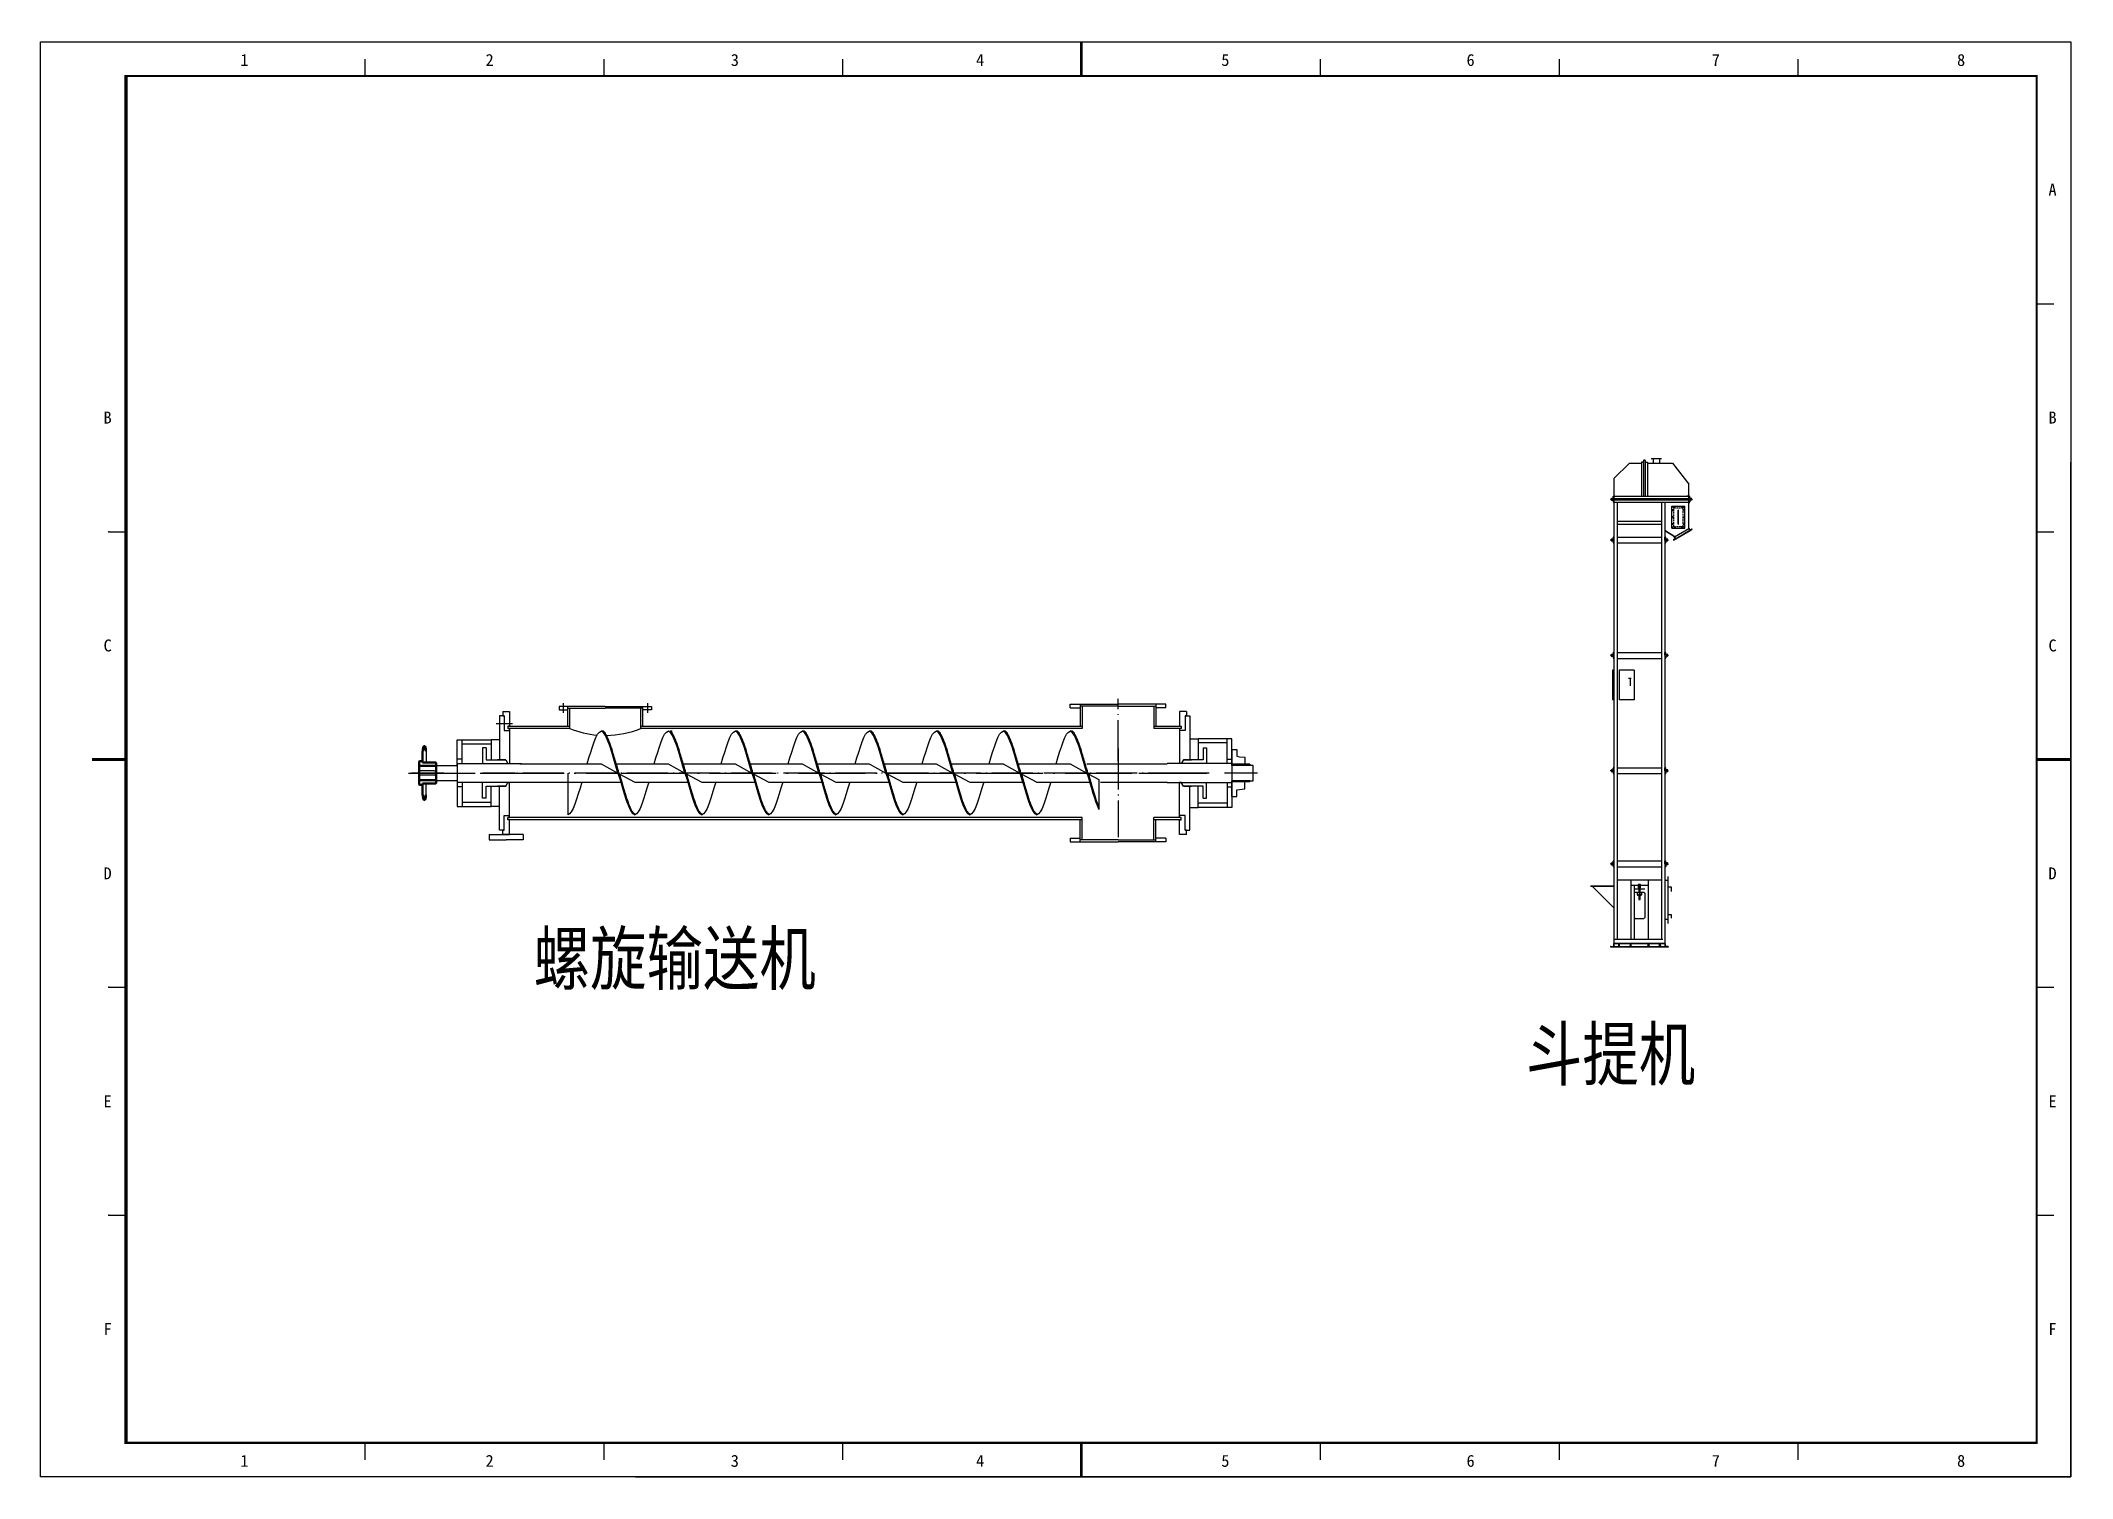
# Model space of a CAD drawing. Header units: millimetres. Extents: x 9671 to 25689, y -17516 to -2951.
# Drawn here: x 21454.4 to 21751.6, y -5527.3 to -5316.9 of the extents above; entities that cross this region are included whole.
import ezdxf

# ---------------------------------------------------------------- set-up
doc = ezdxf.new("R2010")
doc.units = ezdxf.units.MM
for name, pattern in [('AM_ISO08W050', [13, 9.75, -1.5, 0.25, -1.5]), ('AM_ISO08W050x2', [7.625, 6, -0.75, 0.125, -0.75]), ('CENTER', [50.8, 31.75, -6.35, 6.35, -6.35]), ('HIDDEN', [0.375, 0.25, -0.125])]:
    doc.linetypes.add(name, pattern=pattern)
for name, color, linetype in [('01', 7, 'Continuous'), ('02', 1, 'Continuous'), ('04', 1, 'HIDDEN'), ('05', 4, 'CENTER'), ('10', 1, 'Continuous'), ('sb', 2, 'Continuous')]:
    doc.layers.add(name, color=color, linetype=linetype)
doc.layers.add('AM_0', color=7, linetype='Continuous', lineweight=50)
doc.layers.add('AM_7', color=4, linetype='AM_ISO08W050', lineweight=25)
doc.styles.add('QSDI', font='SimSun.ttf', dxfattribs={"width": 0.8})
pattern_1 = [(135, (21691.2889856, -5449.50437), (0.00443204, 0.00443204), [])]
pattern_2 = [(135, (21689.624482, -5449.50437), (0.00443204, 0.00443204), [])]
pattern_3 = [(45, (21686.9802117, -5449.50437), (-0.00443204, 0.00443204), [])]
pattern_4 = [(45, (21685.315708, -5449.50437), (-0.00443204, 0.00443204), [])]

msp = doc.modelspace()

# ---------------------------------------------------------------- texts
at = {"style": 'QSDI', "width": 0.8}
for s, p in [('螺旋输送机', (21526.54, -5455.03)), ('斗提机', (21671.7, -5469.01))]:
    msp.add_text(s, height=7.569, dxfattribs=at).set_placement(p)

# ---------------------------------------------------------------- blocks, each defined once
blk = doc.blocks.new('2#图框，横')
for p, q in [((7777.69, 0), (7777.69, 420)), ((7777.69, 420), (8371.69, 420)), ((8371.69, 420), (8371.69, 0)), ((7872.57, 415), (7872.57, 410)), ((7942.44, 415), (7942.44, 410)), ((8012.32, 415), (8012.32, 410)), ((8152.07, 415), (8152.07, 410)), ((8221.94, 415), (8221.94, 410)), ((8291.82, 415), (8291.82, 410)), ((8361.69, 343.33), (8366.69, 343.33)), ((8371.69, 0), (8371.69, 297)), ((7797.69, 276.67), (7802.69, 276.67)), ((8361.69, 276.67), (8366.69, 276.67)), ((7797.69, 143.33), (7802.69, 143.33)), ((8361.69, 143.33), (8366.69, 143.33)), ((7797.69, 76.67), (7802.69, 76.67)), ((8361.69, 76.67), (8366.69, 76.67)), ((7872.57, 10), (7872.57, 5)), ((7942.44, 10), (7942.44, 5)), ((8012.32, 10), (8012.32, 5)), ((8152.07, 10), (8152.07, 5)), ((8221.94, 10), (8221.94, 5)), ((8291.82, 10), (8291.82, 5)), ((8371.69, 0), (7777.69, 0)), ((7951.69, 0), (8371.69, 0))]:
    blk.add_line(p, q)
for points, const_width in [([(8082.19, 410), (8082.19, 420)], 0.8), ([(8082.19, 410), (8082.19, 420)], 0.5), ([(7802.69, 210), (7792.69, 210)], 0.8), ([(7792.69, 210), (7802.69, 210)], 0.5), ([(8361.69, 210), (8371.69, 210)], 0.8), ([(8361.69, 210), (8371.69, 210)], 0.5), ([(8082.19, 10), (8082.19, 0)], 0.8), ([(8082.19, 10), (8082.19, 0)], 0.5)]:
    blk.add_lwpolyline(points, dxfattribs=dict(const_width=const_width))
blk.add_lwpolyline([(7802.69, 10, 1, 1, 0), (7802.69, 410, 0.6, 0.6, 0), (8361.69, 410, 0.6, 0.6, 0), (8361.69, 10, 0.6, 0.6, 0)], format="xyseb", close=True)
for p in [(7797.69, 276.67), (7797.69, 210), (7797.69, 143.33), (7797.69, 76.67)]:
    blk.add_point(p)
at = {"style": 'QSDI'}
for s, p in [('1', (7836.11, 412.98)), ('2', (7907.86, 412.98)), ('3', (7979.61, 412.98)), ('4', (8051.36, 412.98)), ('5', (8123.11, 412.98)), ('6', (8194.86, 412.98)), ('7', (8266.61, 412.98)), ('8', (8338.36, 412.98)), ('A', (8365.11, 375.02)), ('B', (7796.11, 308.32)), ('B', (8365.11, 308.32)), ('C', (7796.11, 241.62)), ('C', (8365.11, 241.62)), ('D', (7796.11, 174.92)), ('D', (8365.11, 174.92)), ('E', (7796.11, 108.22)), ('E', (8365.11, 108.22)), ('F', (7796.11, 41.52)), ('F', (8365.11, 41.52)), ('1', (7836.11, 2.98)), ('2', (7907.86, 2.98)), ('3', (7979.61, 2.98)), ('4', (8051.36, 2.98)), ('5', (8123.11, 2.98)), ('6', (8194.86, 2.98)), ('7', (8266.61, 2.98)), ('8', (8338.36, 2.98))]:
    blk.add_text(s, height=3.5, dxfattribs=at).set_placement(p)

# ---------------------------------------------------------------- hatches: boundary and pattern name
at = {"layer": '10'}
h = msp.add_hatch(dxfattribs=at)
h.set_pattern_fill('U', color=2, scale=7.239375, angle=45, style=0, pattern_type=0)
h.set_pattern_definition(pattern_4)
h.paths.add_polyline_path([(21685.26, -5449.48), (21685.21, -5449.48), (21685.21, -5449.5), (21685.26, -5449.5)])
h = msp.add_hatch(dxfattribs=at)
h.set_pattern_fill('U', color=2, scale=7.239375, angle=45, style=0, pattern_type=0)
h.set_pattern_definition(pattern_4)
h.paths.add_polyline_path([(21685.37, -5449.5), (21685.42, -5449.5), (21685.42, -5449.48), (21685.37, -5449.48)])
h = msp.add_hatch(dxfattribs=at)
h.set_pattern_fill('U', color=2, scale=7.239375, angle=45, style=0, pattern_type=0)
h.set_pattern_definition(pattern_3)
h.paths.add_polyline_path([(21686.92, -5449.48), (21686.88, -5449.48), (21686.88, -5449.5), (21686.92, -5449.5)])
h = msp.add_hatch(dxfattribs=at)
h.set_pattern_fill('U', color=2, scale=7.239375, angle=45, style=0, pattern_type=0)
h.set_pattern_definition(pattern_3)
h.paths.add_polyline_path([(21687.04, -5449.5), (21687.08, -5449.5), (21687.08, -5449.48), (21687.04, -5449.48)])
h = msp.add_hatch(dxfattribs=at)
h.set_pattern_fill('U', color=2, scale=7.239375, angle=45, style=0, pattern_type=0)
h.set_pattern_definition(pattern_2)
h.paths.add_polyline_path([(21689.57, -5449.5), (21689.52, -5449.5), (21689.52, -5449.48), (21689.57, -5449.48)])
h = msp.add_hatch(dxfattribs=at)
h.set_pattern_fill('U', color=2, scale=7.239375, angle=45, style=0, pattern_type=0)
h.set_pattern_definition(pattern_2)
h.paths.add_polyline_path([(21689.68, -5449.48), (21689.73, -5449.48), (21689.73, -5449.5), (21689.68, -5449.5)])
h = msp.add_hatch(dxfattribs=at)
h.set_pattern_fill('U', color=2, scale=7.239375, angle=45, style=0, pattern_type=0)
h.set_pattern_definition(pattern_1)
h.paths.add_polyline_path([(21691.23, -5449.5), (21691.19, -5449.5), (21691.19, -5449.48), (21691.23, -5449.48)])
h = msp.add_hatch(dxfattribs=at)
h.set_pattern_fill('U', color=2, scale=7.239375, angle=45, style=0, pattern_type=0)
h.set_pattern_definition(pattern_1)
h.paths.add_polyline_path([(21691.35, -5449.48), (21691.39, -5449.48), (21691.39, -5449.5), (21691.35, -5449.5)])

# ---------------------------------------------------------------- linework, layer by layer
at = {"color": 2}
for p, q in [((21537.03, -5414.35), (21530.28, -5414.35)), ((21530.28, -5414.35), (21530.28, -5414.85)), ((21530.28, -5414.85), (21531.56, -5414.85)), ((21531.56, -5417.28), (21531.56, -5414.35)), ((21531.56, -5414.6), (21537.03, -5414.6)), ((21531.86, -5417.58), (21531.86, -5414.6)), ((21537.03, -5414.35), (21543.78, -5414.35)), ((21542.51, -5414.6), (21537.03, -5414.6)), ((21542.21, -5417.58), (21542.21, -5414.6)), ((21542.51, -5417.28), (21542.51, -5414.35)), ((21543.78, -5414.85), (21542.51, -5414.85)), ((21543.78, -5414.35), (21543.78, -5414.85)), ((21605.03, -5414.05), (21612.03, -5414.05)), ((21605.03, -5414.55), (21605.03, -5414.05)), ((21605.03, -5414.55), (21606.48, -5414.55)), ((21606.48, -5414.05), (21606.48, -5417.28)), ((21612.03, -5414.3), (21606.48, -5414.3)), ((21606.78, -5414.3), (21606.78, -5417.58)), ((21619.03, -5414.05), (21612.03, -5414.05)), ((21612.03, -5414.3), (21617.58, -5414.3)), ((21617.28, -5414.3), (21617.28, -5417.58)), ((21617.58, -5414.05), (21617.58, -5417.28)), ((21619.03, -5414.55), (21617.58, -5414.55)), ((21619.03, -5414.55), (21619.03, -5414.05)), ((21521.53, -5415.73), (21521.53, -5422.18)), ((21522.23, -5415.73), (21521.53, -5415.73)), ((21522.03, -5415.1), (21523.03, -5415.1)), ((21522.03, -5415.1), (21522.03, -5415.73)), ((21522.03, -5415.73), (21522.23, -5415.73)), ((21522.23, -5415.73), (21522.23, -5417.9)), ((21522.23, -5417.9), (21523.03, -5417.9)), ((21522.23, -5417.9), (21523.03, -5417.9)), ((21523.03, -5417.27), (21522.78, -5417.27)), ((21522.78, -5417.27), (21522.78, -5417.59)), ((21531.86, -5417.28), (21522.78, -5417.28)), ((21531.86, -5417.58), (21522.78, -5417.58)), ((21522.78, -5417.59), (21523.03, -5417.59)), ((21523.03, -5415.1), (21523.03, -5417.28)), ((21523.03, -5417.58), (21523.03, -5422.73)), ((21523.03, -5417.9), (21523.03, -5422.73)), ((21606.78, -5417.28), (21542.21, -5417.28)), ((21606.78, -5417.58), (21542.21, -5417.58)), ((21621.28, -5417.28), (21617.28, -5417.28)), ((21621.28, -5417.58), (21617.28, -5417.58)), ((21622.03, -5415.1), (21621.03, -5415.1)), ((21621.03, -5415.1), (21621.03, -5417.28)), ((21621.03, -5417.27), (21621.28, -5417.27)), ((21621.03, -5417.58), (21621.03, -5422.73)), ((21621.28, -5417.59), (21621.03, -5417.59)), ((21621.03, -5417.9), (21621.03, -5422.73)), ((21621.83, -5417.9), (21621.03, -5417.9)), ((21621.83, -5417.9), (21621.03, -5417.9)), ((21621.28, -5417.27), (21621.28, -5417.59)), ((21621.83, -5415.73), (21621.83, -5417.9)), ((21621.83, -5415.73), (21622.53, -5415.73)), ((21622.03, -5415.73), (21621.83, -5415.73)), ((21622.03, -5415.1), (21622.03, -5415.73)), ((21622.53, -5415.73), (21622.53, -5422.18)), ((21510.85, -5420.9), (21510.85, -5422.55)), ((21515.38, -5422.98), (21515.38, -5419.23)), ((21515.38, -5419.23), (21516.08, -5419.23)), ((21516.08, -5419.23), (21520.33, -5419.23)), ((21516.08, -5422.73), (21516.08, -5419.23)), ((21516.08, -5419.83), (21520.33, -5419.83)), ((21519.08, -5420.43), (21519.08, -5422.73)), ((21519.58, -5420.43), (21519.08, -5420.43)), ((21519.58, -5420.43), (21519.58, -5422.18)), ((21520.33, -5419.23), (21520.33, -5422.18)), ((21521.53, -5419.23), (21520.33, -5419.23)), ((21536.77, -5417.98), (21536.43, -5417.98)), ((21546.82, -5417.98), (21546.48, -5417.98)), ((21556.37, -5417.98), (21556.03, -5417.98)), ((21566.17, -5417.98), (21565.83, -5417.98)), ((21575.97, -5417.98), (21575.63, -5417.98)), ((21585.77, -5417.98), (21585.43, -5417.98)), ((21595.57, -5417.98), (21595.23, -5417.98)), ((21605.37, -5417.98), (21605.03, -5417.98)), ((21622.53, -5419.08), (21623.73, -5419.08)), ((21627.98, -5419.08), (21623.73, -5419.08)), ((21623.73, -5419.08), (21623.73, -5422.18)), ((21627.98, -5419.68), (21623.73, -5419.68)), ((21624.49, -5420.43), (21624.49, -5422.18)), ((21624.49, -5420.43), (21624.99, -5420.43)), ((21624.99, -5420.43), (21624.99, -5422.73)), ((21627.98, -5422.73), (21627.98, -5419.08)), ((21628.68, -5419.08), (21627.98, -5419.08)), ((21628.68, -5422.98), (21628.68, -5419.08)), ((21628.68, -5420.68), (21628.68, -5422.98)), ((21628.68, -5420.68), (21629.39, -5420.68)), ((21628.68, -5420.68), (21628.68, -5422.82)), ((21628.68, -5420.68), (21628.68, -5422.82)), ((21628.68, -5420.68), (21628.68, -5422.82)), ((21629.39, -5420.68), (21629.39, -5421.66)), ((21692.03, -5418.85), (21692.03, -5428.61)), ((21509.78, -5423.15), (21509.88, -5423.05)), ((21509.78, -5425.05), (21509.78, -5423.15)), ((21511.98, -5423.8), (21509.78, -5423.8)), ((21509.88, -5423.05), (21512.28, -5423.05)), ((21509.88, -5423.8), (21509.88, -5423.05)), ((21512.28, -5422.98), (21515.38, -5422.98)), ((21512.28, -5425.23), (21512.28, -5422.98)), ((21516.08, -5422.08), (21515.38, -5422.08)), ((21515.38, -5422.73), (21524.78, -5422.73)), ((21515.38, -5422.73), (21515.38, -5425.48)), ((21519.58, -5422.18), (21521.2, -5422.18)), ((21520.33, -5422.18), (21522.47, -5422.18)), ((21522.47, -5422.18), (21521.28, -5422.18)), ((21522.47, -5422.18), (21522.78, -5422.73)), ((21522.77, -5422.7), (21523.03, -5422.7)), ((21524.53, -5422.75), (21536.43, -5422.75)), ((21536.43, -5422.75), (21538.88, -5424.1)), ((21538.64, -5422.75), (21546.23, -5422.75)), ((21546.23, -5422.75), (21548.68, -5424.1)), ((21548.44, -5422.75), (21556.03, -5422.75)), ((21556.03, -5422.75), (21558.48, -5424.1)), ((21558.24, -5422.75), (21565.83, -5422.75)), ((21565.83, -5422.75), (21568.28, -5424.1)), ((21568.04, -5422.75), (21575.63, -5422.75)), ((21568.04, -5422.75), (21570.73, -5422.75)), ((21575.63, -5422.75), (21578.08, -5424.1)), ((21577.84, -5422.75), (21585.43, -5422.75)), ((21585.43, -5422.75), (21587.88, -5424.1)), ((21587.64, -5422.75), (21595.23, -5422.75)), ((21595.23, -5422.75), (21597.68, -5424.1)), ((21597.44, -5422.75), (21605.03, -5422.75)), ((21597.44, -5422.75), (21600.13, -5422.75)), ((21605.03, -5422.75), (21607.48, -5424.1)), ((21607.49, -5422.75), (21619.23, -5422.75)), ((21621.53, -5422.73), (21619.23, -5422.73)), ((21628.68, -5422.73), (21619.28, -5422.73)), ((21621.3, -5422.7), (21621.03, -5422.7)), ((21621.6, -5422.18), (21621.28, -5422.73)), ((21623.73, -5422.18), (21621.6, -5422.18)), ((21621.6, -5422.18), (21622.78, -5422.18)), ((21624.49, -5422.18), (21622.87, -5422.18)), ((21627.98, -5422.08), (21628.68, -5422.08)), ((21628.68, -5422.73), (21628.68, -5425.48)), ((21631.78, -5422.98), (21628.68, -5422.98)), ((21631.09, -5422.98), (21628.68, -5422.98)), ((21631.09, -5422.98), (21628.68, -5422.98)), ((21631.29, -5422.98), (21628.71, -5422.98)), ((21630.8, -5422.98), (21628.71, -5422.98)), ((21630.81, -5422.98), (21628.71, -5422.98)), ((21630.81, -5422.98), (21628.71, -5422.98)), ((21628.82, -5422.98), (21628.82, -5422.82)), ((21630.87, -5422.82), (21628.82, -5422.82)), ((21629.39, -5421.66), (21629.78, -5421.71)), ((21629.78, -5421.71), (21630.58, -5421.79)), ((21630.58, -5421.79), (21630.58, -5422.82)), ((21630.87, -5422.82), (21630.87, -5422.98)), ((21631, -5422.82), (21631, -5422.98)), ((21631.29, -5422.82), (21631, -5422.82)), ((21631.29, -5422.82), (21631.29, -5422.98)), ((21631.78, -5425.23), (21631.78, -5422.98)), ((21511.98, -5424.4), (21509.78, -5424.4)), ((21509.78, -5425.05), (21509.88, -5425.15)), ((21509.88, -5425.15), (21509.88, -5424.4)), ((21512.28, -5425.15), (21509.88, -5425.15)), ((21510.85, -5427.3), (21510.85, -5425.65)), ((21515.38, -5425.23), (21512.28, -5425.23)), ((21515.38, -5425.23), (21515.38, -5428.98)), ((21524.78, -5425.48), (21515.38, -5425.48)), ((21516.08, -5426.13), (21515.38, -5426.13)), ((21516.08, -5425.48), (21516.08, -5428.98)), ((21519.08, -5427.78), (21519.08, -5425.48)), ((21519.08, -5427.78), (21519.08, -5425.48)), ((21519.58, -5427.78), (21519.58, -5426.03)), ((21519.58, -5427.78), (21519.58, -5426.03)), ((21519.58, -5427.78), (21519.58, -5426.03)), ((21519.58, -5426.03), (21521.2, -5426.03)), ((21520.33, -5428.98), (21520.33, -5426.03)), ((21520.33, -5426.03), (21522.47, -5426.03)), ((21522.47, -5426.03), (21521.28, -5426.03)), ((21521.53, -5432.48), (21521.53, -5426.03)), ((21522.47, -5426.03), (21522.78, -5425.48)), ((21522.77, -5425.5), (21523.03, -5425.5)), ((21523.03, -5430.63), (21523.03, -5425.48)), ((21523.03, -5430.3), (21523.03, -5425.48)), ((21524.78, -5425.45), (21539.54, -5425.45)), ((21531.53, -5424.1), (21531.53, -5428.85)), ((21531.53, -5425.43), (21531.53, -5430.23)), ((21533.58, -5425.45), (21539.29, -5425.45)), ((21539.07, -5424.21), (21541.33, -5425.45)), ((21541.33, -5425.45), (21549.09, -5425.45)), ((21548.87, -5424.21), (21551.13, -5425.45)), ((21551.13, -5425.45), (21558.89, -5425.45)), ((21558.67, -5424.21), (21560.93, -5425.45)), ((21560.93, -5425.45), (21568.69, -5425.45)), ((21568.47, -5424.21), (21570.73, -5425.45)), ((21570.73, -5425.45), (21578.49, -5425.45)), ((21578.27, -5424.21), (21580.53, -5425.45)), ((21580.53, -5425.45), (21588.29, -5425.45)), ((21588.07, -5424.21), (21590.33, -5425.45)), ((21590.33, -5425.45), (21598.09, -5425.45)), ((21597.87, -5424.21), (21600.13, -5425.45)), ((21600.13, -5425.45), (21607.89, -5425.45)), ((21607.67, -5424.21), (21609.23, -5425.07)), ((21609.23, -5425.07), (21609.23, -5429.45)), ((21609.48, -5425.45), (21619.23, -5425.45)), ((21619.23, -5425.48), (21621.53, -5425.48)), ((21619.28, -5425.48), (21628.68, -5425.48)), ((21621.03, -5430.3), (21621.03, -5425.48)), ((21621.03, -5430.63), (21621.03, -5425.48)), ((21621.3, -5425.5), (21621.03, -5425.5)), ((21621.6, -5426.03), (21621.28, -5425.48)), ((21623.73, -5426.03), (21621.6, -5426.03)), ((21621.6, -5426.03), (21622.78, -5426.03)), ((21622.53, -5432.48), (21622.53, -5426.03)), ((21624.49, -5426.03), (21622.87, -5426.03)), ((21623.73, -5429.13), (21623.73, -5426.03)), ((21624.49, -5427.78), (21624.49, -5426.03)), ((21624.49, -5427.78), (21624.49, -5426.03)), ((21624.49, -5427.78), (21624.49, -5426.03)), ((21624.99, -5427.78), (21624.99, -5425.48)), ((21624.99, -5427.78), (21624.99, -5425.48)), ((21627.98, -5425.48), (21627.98, -5429.13)), ((21627.98, -5426.13), (21628.68, -5426.13)), ((21628.68, -5425.23), (21628.68, -5429.13)), ((21628.68, -5427.53), (21628.68, -5425.23)), ((21628.68, -5425.23), (21631.78, -5425.23)), ((21631.09, -5425.23), (21628.68, -5425.23)), ((21631.09, -5425.23), (21628.68, -5425.23)), ((21628.68, -5427.53), (21628.68, -5425.39)), ((21631.29, -5425.23), (21628.71, -5425.23)), ((21630.8, -5425.23), (21628.71, -5425.23)), ((21630.81, -5425.23), (21628.71, -5425.23)), ((21630.81, -5425.23), (21628.71, -5425.23)), ((21628.82, -5425.23), (21628.82, -5425.39)), ((21629.52, -5425.39), (21628.82, -5425.39)), ((21629.39, -5426.55), (21629.78, -5426.5)), ((21629.39, -5427.53), (21629.39, -5426.55)), ((21631, -5425.39), (21629.52, -5425.39)), ((21629.78, -5426.5), (21630.58, -5426.42)), ((21630.58, -5426.42), (21630.58, -5425.39)), ((21631.29, -5425.39), (21631, -5425.39)), ((21631.29, -5425.39), (21631.29, -5425.23)), ((21515.38, -5428.98), (21516.08, -5428.98)), ((21516.08, -5428.38), (21520.33, -5428.38)), ((21516.08, -5428.98), (21520.33, -5428.98)), ((21519.58, -5427.78), (21519.08, -5427.78)), ((21521.53, -5428.98), (21520.33, -5428.98)), ((21622.53, -5429.13), (21623.73, -5429.13)), ((21627.98, -5428.53), (21623.73, -5428.53)), ((21627.98, -5429.13), (21623.73, -5429.13)), ((21624.49, -5427.78), (21624.99, -5427.78)), ((21628.68, -5429.13), (21627.98, -5429.13)), ((21628.68, -5427.53), (21629.39, -5427.53)), ((21522.23, -5432.48), (21521.53, -5432.48)), ((21522.03, -5432.48), (21522.23, -5432.48)), ((21522.03, -5433.1), (21522.03, -5432.48)), ((21522.23, -5432.48), (21522.03, -5432.48)), ((21522.23, -5430.3), (21523.03, -5430.3)), ((21522.23, -5430.3), (21523.03, -5430.3)), ((21522.23, -5432.48), (21522.23, -5430.3)), ((21522.78, -5430.62), (21523.03, -5430.62)), ((21522.78, -5430.94), (21522.78, -5430.62)), ((21606.78, -5430.63), (21522.78, -5430.63)), ((21606.78, -5430.93), (21522.78, -5430.93)), ((21523.03, -5430.94), (21522.78, -5430.94)), ((21523.03, -5433.1), (21523.03, -5430.93)), ((21606.48, -5432.4), (21606.48, -5430.93)), ((21606.48, -5434.15), (21606.48, -5430.93)), ((21606.78, -5433.9), (21606.78, -5430.63)), ((21621.28, -5430.63), (21617.28, -5430.63)), ((21617.28, -5433.9), (21617.28, -5430.63)), ((21621.28, -5430.93), (21617.28, -5430.93)), ((21617.58, -5432.4), (21617.58, -5430.93)), ((21617.58, -5434.15), (21617.58, -5430.93)), ((21621.83, -5430.3), (21621.03, -5430.3)), ((21621.83, -5430.3), (21621.03, -5430.3)), ((21621.28, -5430.62), (21621.03, -5430.62)), ((21621.03, -5433.1), (21621.03, -5430.93)), ((21621.03, -5430.94), (21621.28, -5430.94)), ((21621.28, -5430.94), (21621.28, -5430.62)), ((21621.83, -5432.48), (21621.83, -5430.3)), ((21622.03, -5432.48), (21621.83, -5432.48)), ((21621.83, -5432.48), (21622.53, -5432.48)), ((21622.03, -5433.1), (21622.03, -5432.48)), ((21520.03, -5433.1), (21522.53, -5433.1)), ((21520.03, -5433.1), (21520.03, -5433.9)), ((21520.03, -5433.9), (21522.53, -5433.9)), ((21522.03, -5433.1), (21523.03, -5433.1)), ((21522.03, -5433.1), (21523.03, -5433.1)), ((21523.03, -5433.1), (21522.03, -5433.1)), ((21525.03, -5433.1), (21522.53, -5433.1)), ((21525.03, -5433.9), (21522.53, -5433.9)), ((21525.03, -5433.1), (21525.03, -5433.9)), ((21605.03, -5433.65), (21606.48, -5433.65)), ((21605.03, -5433.65), (21605.03, -5434.15)), ((21605.03, -5434.15), (21612.03, -5434.15)), ((21612.03, -5433.9), (21606.48, -5433.9)), ((21612.03, -5433.9), (21617.58, -5433.9)), ((21619.03, -5434.15), (21612.03, -5434.15)), ((21619.03, -5433.65), (21617.58, -5433.65)), ((21619.03, -5433.65), (21619.03, -5434.15)), ((21622.03, -5433.1), (21621.03, -5433.1))]:
    msp.add_line(p, q, dxfattribs=at)
for centre, major_axis, start_param, end_param in [((21537.03, -5404.95), (9.65, 9.65), 3.538145, 3.840063), ((21537.03, -5404.95), (9.65, 9.65), 3.940438, 4.315837), ((21511.98, -5424.1), (0.212, 0.212), 3.926991, 7.068583), ((21630.93, -5422.94), (0.0987, 0.0987), 0.3216, 1.249196)]:
    msp.add_ellipse(centre, major_axis=major_axis, ratio=1, start_param=start_param, end_param=end_param, dxfattribs=at)
for points in [[(21534.39, -5422.75), (21535.06, -5420.46), (21535.73, -5418.07), (21536.43, -5417.98)], [(21538.88, -5424.1), (21538.08, -5421.51), (21537.28, -5418.09), (21536.43, -5417.98)], [(21544.19, -5422.75), (21544.86, -5420.46), (21545.53, -5418.07), (21546.23, -5417.98)], [(21548.68, -5424.1), (21547.88, -5421.51), (21547.08, -5418.09), (21546.23, -5417.98)], [(21553.99, -5422.75), (21554.66, -5420.46), (21555.33, -5418.07), (21556.03, -5417.98)], [(21558.48, -5424.1), (21557.68, -5421.51), (21556.88, -5418.09), (21556.03, -5417.98)], [(21563.79, -5422.75), (21564.46, -5420.46), (21565.13, -5418.07), (21565.83, -5417.98)], [(21568.28, -5424.1), (21567.48, -5421.51), (21566.68, -5418.09), (21565.83, -5417.98)], [(21573.59, -5422.75), (21574.26, -5420.46), (21574.93, -5418.07), (21575.63, -5417.98)], [(21578.08, -5424.1), (21577.28, -5421.51), (21576.48, -5418.09), (21575.63, -5417.98)], [(21583.39, -5422.75), (21584.06, -5420.46), (21584.73, -5418.07), (21585.43, -5417.98)], [(21587.88, -5424.1), (21587.08, -5421.51), (21586.28, -5418.09), (21585.43, -5417.98)], [(21593.19, -5422.75), (21593.86, -5420.46), (21594.53, -5418.07), (21595.23, -5417.98)], [(21597.68, -5424.1), (21596.88, -5421.51), (21596.08, -5418.09), (21595.23, -5417.98)], [(21602.99, -5422.75), (21603.66, -5420.46), (21604.33, -5418.07), (21605.03, -5417.98)], [(21607.48, -5424.1), (21606.68, -5421.51), (21605.88, -5418.09), (21605.03, -5417.98)], [(21533.58, -5425.45), (21532.91, -5427.75), (21532.24, -5430.14), (21531.53, -5430.23)], [(21538.88, -5424.1), (21539.69, -5426.7), (21540.49, -5430.12), (21541.33, -5430.23)], [(21543.38, -5425.45), (21542.71, -5427.75), (21542.04, -5430.14), (21541.33, -5430.23)], [(21548.68, -5424.1), (21549.49, -5426.7), (21550.29, -5430.12), (21551.13, -5430.23)], [(21553.18, -5425.45), (21552.51, -5427.75), (21551.84, -5430.14), (21551.13, -5430.23)], [(21558.48, -5424.1), (21559.29, -5426.7), (21560.09, -5430.12), (21560.93, -5430.23)], [(21562.98, -5425.45), (21562.31, -5427.75), (21561.64, -5430.14), (21560.93, -5430.23)], [(21568.28, -5424.1), (21569.09, -5426.7), (21569.89, -5430.12), (21570.73, -5430.23)], [(21572.78, -5425.45), (21572.11, -5427.75), (21571.44, -5430.14), (21570.73, -5430.23)], [(21578.08, -5424.1), (21578.89, -5426.7), (21579.69, -5430.12), (21580.53, -5430.23)], [(21582.58, -5425.45), (21581.91, -5427.75), (21581.24, -5430.14), (21580.53, -5430.23)], [(21587.88, -5424.1), (21588.69, -5426.7), (21589.49, -5430.12), (21590.33, -5430.23)], [(21592.38, -5425.45), (21591.71, -5427.75), (21591.04, -5430.14), (21590.33, -5430.23)], [(21597.68, -5424.1), (21598.49, -5426.7), (21599.29, -5430.12), (21600.13, -5430.23)], [(21602.18, -5425.45), (21601.51, -5427.75), (21600.84, -5430.14), (21600.13, -5430.23)], [(21607.48, -5424.1), (21608.07, -5425.97), (21608.64, -5428.27), (21609.23, -5429.45)]]:
    msp.add_open_spline(points, degree=3, dxfattribs=at)
for points, knots in [([(21539.03, -5424.06), (21538.92, -5423.72), (21538.82, -5423.37), (21538.52, -5422.35), (21538.32, -5421.67), (21537.98, -5420.56), (21537.83, -5420.11), (21537.58, -5419.41), (21537.48, -5419.15), (21537.29, -5418.74), (21537.21, -5418.58), (21537.07, -5418.34), (21537.01, -5418.24), (21536.89, -5418.09), (21536.83, -5418.03), (21536.77, -5417.98), (21536.77, -5417.98), (21536.77, -5417.98)], [131.935464, 131.935464, 131.935464, 131.935464, 149.155331, 149.155331, 181.091384, 181.091384, 204.701835, 204.701835, 221.380114, 221.380114, 233.858031, 233.858031, 243.474509, 243.474509, 251.130267, 251.130267, 251.497398, 251.497398, 251.497398, 251.497398]), ([(21548.83, -5424.06), (21548.72, -5423.72), (21548.62, -5423.37), (21548.32, -5422.35), (21548.12, -5421.67), (21547.78, -5420.56), (21547.63, -5420.11), (21547.38, -5419.41), (21547.28, -5419.15), (21547.09, -5418.74), (21547.01, -5418.58), (21546.87, -5418.34), (21546.81, -5418.24), (21546.69, -5418.09), (21546.63, -5418.03), (21546.57, -5417.98), (21546.57, -5417.98), (21546.57, -5417.98)], [131.935464, 131.935464, 131.935464, 131.935464, 149.155331, 149.155331, 181.091384, 181.091384, 204.701835, 204.701835, 221.380114, 221.380114, 233.858031, 233.858031, 243.474509, 243.474509, 251.130267, 251.130267, 251.497398, 251.497398, 251.497398, 251.497398]), ([(21558.63, -5424.06), (21558.52, -5423.72), (21558.42, -5423.37), (21558.12, -5422.35), (21557.92, -5421.67), (21557.58, -5420.56), (21557.43, -5420.11), (21557.18, -5419.41), (21557.08, -5419.15), (21556.89, -5418.74), (21556.81, -5418.58), (21556.67, -5418.34), (21556.61, -5418.24), (21556.49, -5418.09), (21556.43, -5418.03), (21556.37, -5417.98), (21556.37, -5417.98), (21556.37, -5417.98)], [131.935464, 131.935464, 131.935464, 131.935464, 149.155331, 149.155331, 181.091384, 181.091384, 204.701835, 204.701835, 221.380114, 221.380114, 233.858031, 233.858031, 243.474509, 243.474509, 251.130267, 251.130267, 251.497398, 251.497398, 251.497398, 251.497398]), ([(21568.43, -5424.06), (21568.32, -5423.72), (21568.22, -5423.37), (21567.92, -5422.35), (21567.72, -5421.67), (21567.38, -5420.56), (21567.23, -5420.11), (21566.98, -5419.41), (21566.88, -5419.15), (21566.69, -5418.74), (21566.61, -5418.58), (21566.47, -5418.34), (21566.41, -5418.24), (21566.29, -5418.09), (21566.23, -5418.03), (21566.17, -5417.98), (21566.17, -5417.98), (21566.17, -5417.98)], [131.935464, 131.935464, 131.935464, 131.935464, 149.155331, 149.155331, 181.091384, 181.091384, 204.701835, 204.701835, 221.380114, 221.380114, 233.858031, 233.858031, 243.474509, 243.474509, 251.130267, 251.130267, 251.497398, 251.497398, 251.497398, 251.497398]), ([(21578.23, -5424.06), (21578.12, -5423.72), (21578.02, -5423.37), (21577.72, -5422.35), (21577.52, -5421.67), (21577.18, -5420.56), (21577.03, -5420.11), (21576.78, -5419.41), (21576.68, -5419.15), (21576.49, -5418.74), (21576.41, -5418.58), (21576.27, -5418.34), (21576.21, -5418.24), (21576.09, -5418.09), (21576.03, -5418.03), (21575.97, -5417.98), (21575.97, -5417.98), (21575.97, -5417.98)], [131.935464, 131.935464, 131.935464, 131.935464, 149.155331, 149.155331, 181.091384, 181.091384, 204.701835, 204.701835, 221.380114, 221.380114, 233.858031, 233.858031, 243.474509, 243.474509, 251.130267, 251.130267, 251.497398, 251.497398, 251.497398, 251.497398]), ([(21588.03, -5424.06), (21587.92, -5423.72), (21587.82, -5423.37), (21587.52, -5422.35), (21587.32, -5421.67), (21586.98, -5420.56), (21586.83, -5420.11), (21586.58, -5419.41), (21586.48, -5419.15), (21586.29, -5418.74), (21586.21, -5418.58), (21586.07, -5418.34), (21586.01, -5418.24), (21585.89, -5418.09), (21585.83, -5418.03), (21585.77, -5417.98), (21585.77, -5417.98), (21585.77, -5417.98)], [131.935464, 131.935464, 131.935464, 131.935464, 149.155331, 149.155331, 181.091384, 181.091384, 204.701835, 204.701835, 221.380114, 221.380114, 233.858031, 233.858031, 243.474509, 243.474509, 251.130267, 251.130267, 251.497398, 251.497398, 251.497398, 251.497398]), ([(21597.83, -5424.06), (21597.72, -5423.72), (21597.62, -5423.37), (21597.32, -5422.35), (21597.12, -5421.67), (21596.78, -5420.56), (21596.63, -5420.11), (21596.38, -5419.41), (21596.28, -5419.15), (21596.09, -5418.74), (21596.01, -5418.58), (21595.87, -5418.34), (21595.81, -5418.24), (21595.69, -5418.09), (21595.63, -5418.03), (21595.57, -5417.98), (21595.57, -5417.98), (21595.57, -5417.98)], [131.935464, 131.935464, 131.935464, 131.935464, 149.155331, 149.155331, 181.091384, 181.091384, 204.701835, 204.701835, 221.380114, 221.380114, 233.858031, 233.858031, 243.474509, 243.474509, 251.130267, 251.130267, 251.497398, 251.497398, 251.497398, 251.497398]), ([(21607.63, -5424.06), (21607.52, -5423.72), (21607.42, -5423.37), (21607.12, -5422.35), (21606.92, -5421.67), (21606.58, -5420.56), (21606.43, -5420.11), (21606.18, -5419.41), (21606.08, -5419.15), (21605.89, -5418.74), (21605.81, -5418.58), (21605.67, -5418.34), (21605.61, -5418.24), (21605.49, -5418.09), (21605.43, -5418.03), (21605.37, -5417.98), (21605.37, -5417.98), (21605.37, -5417.98)], [131.935464, 131.935464, 131.935464, 131.935464, 149.155331, 149.155331, 181.091384, 181.091384, 204.701835, 204.701835, 221.380114, 221.380114, 233.858031, 233.858031, 243.474509, 243.474509, 251.130267, 251.130267, 251.497398, 251.497398, 251.497398, 251.497398]), ([(21539.03, -5424.06), (21539.13, -5424.4), (21539.24, -5424.75), (21539.54, -5425.77), (21539.73, -5426.45), (21540.07, -5427.56), (21540.22, -5428.01), (21540.46, -5428.69), (21540.57, -5428.94), (21540.74, -5429.34), (21540.82, -5429.49), (21540.95, -5429.71), (21541.01, -5429.79), (21541.11, -5429.92), (21541.15, -5429.96), (21541.22, -5430.02), (21541.25, -5430.04), (21541.3, -5430.06), (21541.32, -5430.07), (21541.33, -5430.08)], [131.935464, 131.935464, 131.935464, 131.935464, 149.155331, 149.155331, 181.091384, 181.091384, 204.701835, 204.701835, 221.380114, 221.380114, 233.858031, 233.858031, 243.474509, 243.474509, 251.130267, 251.130267, 257.178372, 257.178372, 262.046878, 262.046878, 262.046878, 262.046878]), ([(21548.83, -5424.06), (21548.93, -5424.4), (21549.04, -5424.75), (21549.34, -5425.77), (21549.53, -5426.45), (21549.87, -5427.56), (21550.02, -5428.01), (21550.26, -5428.69), (21550.37, -5428.94), (21550.54, -5429.34), (21550.62, -5429.49), (21550.75, -5429.71), (21550.81, -5429.79), (21550.91, -5429.92), (21550.95, -5429.96), (21551.02, -5430.02), (21551.05, -5430.04), (21551.1, -5430.06), (21551.12, -5430.07), (21551.13, -5430.08)], [131.935464, 131.935464, 131.935464, 131.935464, 149.155331, 149.155331, 181.091384, 181.091384, 204.701835, 204.701835, 221.380114, 221.380114, 233.858031, 233.858031, 243.474509, 243.474509, 251.130267, 251.130267, 257.178372, 257.178372, 262.046878, 262.046878, 262.046878, 262.046878]), ([(21558.63, -5424.06), (21558.73, -5424.4), (21558.84, -5424.75), (21559.14, -5425.77), (21559.33, -5426.45), (21559.67, -5427.56), (21559.82, -5428.01), (21560.06, -5428.69), (21560.17, -5428.94), (21560.34, -5429.34), (21560.42, -5429.49), (21560.55, -5429.71), (21560.61, -5429.79), (21560.71, -5429.92), (21560.75, -5429.96), (21560.82, -5430.02), (21560.85, -5430.04), (21560.9, -5430.06), (21560.92, -5430.07), (21560.93, -5430.08)], [131.935464, 131.935464, 131.935464, 131.935464, 149.155331, 149.155331, 181.091384, 181.091384, 204.701835, 204.701835, 221.380114, 221.380114, 233.858031, 233.858031, 243.474509, 243.474509, 251.130267, 251.130267, 257.178372, 257.178372, 262.046878, 262.046878, 262.046878, 262.046878]), ([(21568.43, -5424.06), (21568.53, -5424.4), (21568.64, -5424.75), (21568.94, -5425.77), (21569.13, -5426.45), (21569.47, -5427.56), (21569.62, -5428.01), (21569.86, -5428.69), (21569.97, -5428.94), (21570.14, -5429.34), (21570.22, -5429.49), (21570.35, -5429.71), (21570.41, -5429.79), (21570.51, -5429.92), (21570.55, -5429.96), (21570.62, -5430.02), (21570.65, -5430.04), (21570.7, -5430.06), (21570.72, -5430.07), (21570.73, -5430.08)], [131.935464, 131.935464, 131.935464, 131.935464, 149.155331, 149.155331, 181.091384, 181.091384, 204.701835, 204.701835, 221.380114, 221.380114, 233.858031, 233.858031, 243.474509, 243.474509, 251.130267, 251.130267, 257.178372, 257.178372, 262.046878, 262.046878, 262.046878, 262.046878]), ([(21578.23, -5424.06), (21578.33, -5424.4), (21578.44, -5424.75), (21578.74, -5425.77), (21578.93, -5426.45), (21579.27, -5427.56), (21579.42, -5428.01), (21579.66, -5428.69), (21579.77, -5428.94), (21579.94, -5429.34), (21580.02, -5429.49), (21580.15, -5429.71), (21580.21, -5429.79), (21580.31, -5429.92), (21580.35, -5429.96), (21580.42, -5430.02), (21580.45, -5430.04), (21580.5, -5430.06), (21580.52, -5430.07), (21580.53, -5430.08)], [131.935464, 131.935464, 131.935464, 131.935464, 149.155331, 149.155331, 181.091384, 181.091384, 204.701835, 204.701835, 221.380114, 221.380114, 233.858031, 233.858031, 243.474509, 243.474509, 251.130267, 251.130267, 257.178372, 257.178372, 262.046878, 262.046878, 262.046878, 262.046878]), ([(21588.03, -5424.06), (21588.13, -5424.4), (21588.24, -5424.75), (21588.54, -5425.77), (21588.73, -5426.45), (21589.07, -5427.56), (21589.22, -5428.01), (21589.46, -5428.69), (21589.57, -5428.94), (21589.74, -5429.34), (21589.82, -5429.49), (21589.95, -5429.71), (21590.01, -5429.79), (21590.11, -5429.92), (21590.15, -5429.96), (21590.22, -5430.02), (21590.25, -5430.04), (21590.3, -5430.06), (21590.32, -5430.07), (21590.33, -5430.08)], [131.935464, 131.935464, 131.935464, 131.935464, 149.155331, 149.155331, 181.091384, 181.091384, 204.701835, 204.701835, 221.380114, 221.380114, 233.858031, 233.858031, 243.474509, 243.474509, 251.130267, 251.130267, 257.178372, 257.178372, 262.046878, 262.046878, 262.046878, 262.046878]), ([(21597.83, -5424.06), (21597.93, -5424.4), (21598.04, -5424.75), (21598.34, -5425.77), (21598.53, -5426.45), (21598.87, -5427.56), (21599.02, -5428.01), (21599.26, -5428.69), (21599.37, -5428.94), (21599.54, -5429.34), (21599.62, -5429.49), (21599.75, -5429.71), (21599.81, -5429.79), (21599.91, -5429.92), (21599.95, -5429.96), (21600.02, -5430.02), (21600.05, -5430.04), (21600.1, -5430.06), (21600.12, -5430.07), (21600.13, -5430.08)], [131.935464, 131.935464, 131.935464, 131.935464, 149.155331, 149.155331, 181.091384, 181.091384, 204.701835, 204.701835, 221.380114, 221.380114, 233.858031, 233.858031, 243.474509, 243.474509, 251.130267, 251.130267, 257.178372, 257.178372, 262.046878, 262.046878, 262.046878, 262.046878]), ([(21607.63, -5424.06), (21607.73, -5424.4), (21607.84, -5424.75), (21608.14, -5425.77), (21608.33, -5426.45), (21608.67, -5427.56), (21608.82, -5428.01), (21609.05, -5428.66), (21609.14, -5428.89), (21609.23, -5429.09)], [131.935464, 131.935464, 131.935464, 131.935464, 149.155331, 149.155331, 181.091384, 181.091384, 204.701835, 204.701835, 219.558009, 219.558009, 219.558009, 219.558009])]:
    msp.add_open_spline(points, degree=3, knots=knots, dxfattribs=at)
at = {"layer": '01', "color": 2}
for p, q in [((21686.84, -5378.74), (21684.57, -5381.01)), ((21686.84, -5378.74), (21688.6, -5378.74)), ((21686.84, -5378.74), (21688.6, -5378.74)), ((21688.6, -5378.66), (21688.6, -5378.74)), ((21688.6, -5378.74), (21688.6, -5383.61)), ((21688.82, -5378.61), (21688.66, -5378.61)), ((21688.9, -5378.36), (21688.9, -5378.53)), ((21688.9, -5378.53), (21688.9, -5383.61)), ((21689.03, -5378.31), (21688.96, -5378.31)), ((21689.03, -5378.31), (21689.11, -5378.31)), ((21689.16, -5378.36), (21689.16, -5378.53)), ((21689.16, -5378.53), (21689.16, -5383.61)), ((21689.25, -5378.61), (21689.41, -5378.61)), ((21689.46, -5378.66), (21689.46, -5378.74)), ((21689.46, -5378.74), (21693.12, -5378.74)), ((21689.46, -5378.74), (21691.29, -5378.74)), ((21689.46, -5378.74), (21689.46, -5383.61)), ((21690.01, -5378.07), (21691.51, -5378.07)), ((21690.31, -5378.07), (21690.31, -5378.74)), ((21691.22, -5378.07), (21691.22, -5378.74)), ((21693.12, -5378.74), (21695.54, -5381.85)), ((21684.57, -5381.01), (21684.57, -5398.15)), ((21695.54, -5388.33), (21695.54, -5381.85)), ((21684.14, -5384.04), (21684.14, -5383.96)), ((21684.14, -5384.04), (21684.14, -5384.11)), ((21684.14, -5384.04), (21684.57, -5384.04)), ((21684.14, -5384.04), (21684.57, -5384.04)), ((21684.14, -5384.04), (21684.57, -5384.04)), ((21684.14, -5384.04), (21684.57, -5384.04)), ((21684.2, -5383.91), (21684.36, -5383.91)), ((21684.2, -5384.17), (21684.36, -5384.17)), ((21684.45, -5383.82), (21684.45, -5383.66)), ((21684.45, -5384.25), (21684.45, -5384.42)), ((21684.5, -5383.61), (21684.57, -5383.61)), ((21684.5, -5384.47), (21684.57, -5384.47)), ((21684.57, -5383.61), (21684.88, -5383.61)), ((21684.57, -5383.61), (21684.88, -5383.61)), ((21684.57, -5384.04), (21684.57, -5383.61)), ((21684.57, -5383.61), (21695.54, -5383.61)), ((21684.57, -5383.95), (21695.54, -5383.95)), ((21684.57, -5384.04), (21695.54, -5384.04)), ((21684.57, -5384.12), (21695.54, -5384.12)), ((21684.57, -5384.47), (21684.57, -5384.68)), ((21684.57, -5384.47), (21695.54, -5384.47)), ((21685.06, -5384.47), (21685.06, -5398.15)), ((21691.55, -5384.47), (21691.55, -5398.15)), ((21692.03, -5384.47), (21692.03, -5398.15)), ((21693.06, -5385.04), (21694.95, -5385.04)), ((21693.06, -5388.28), (21693.06, -5385.04)), ((21693.47, -5385.12), (21693.44, -5385.17)), ((21693.44, -5385.17), (21693.47, -5385.22)), ((21693.53, -5385.12), (21693.47, -5385.12)), ((21693.47, -5385.22), (21693.53, -5385.22)), ((21693.56, -5385.17), (21693.53, -5385.12)), ((21693.53, -5385.22), (21693.56, -5385.17)), ((21694.49, -5385.12), (21694.46, -5385.17)), ((21694.46, -5385.17), (21694.49, -5385.22)), ((21694.55, -5385.12), (21694.49, -5385.12)), ((21694.49, -5385.22), (21694.55, -5385.22)), ((21694.58, -5385.17), (21694.55, -5385.12)), ((21694.55, -5385.22), (21694.58, -5385.17)), ((21694.95, -5388.28), (21694.95, -5385.04)), ((21695.54, -5383.61), (21695.23, -5383.61)), ((21695.54, -5383.61), (21695.23, -5383.61)), ((21695.62, -5383.61), (21695.54, -5383.61)), ((21695.54, -5384.04), (21695.54, -5383.61)), ((21695.97, -5384.04), (21695.54, -5384.04)), ((21695.97, -5384.04), (21695.54, -5384.04)), ((21695.97, -5384.04), (21695.54, -5384.04)), ((21695.97, -5384.04), (21695.54, -5384.04)), ((21695.54, -5384.47), (21695.54, -5384.68)), ((21695.62, -5384.47), (21695.54, -5384.47)), ((21695.67, -5383.82), (21695.67, -5383.66)), ((21695.67, -5384.25), (21695.67, -5384.42)), ((21695.92, -5383.91), (21695.76, -5383.91)), ((21695.92, -5384.17), (21695.76, -5384.17)), ((21695.97, -5384.04), (21695.97, -5383.96)), ((21695.97, -5384.04), (21695.97, -5384.11)), ((21685.06, -5387.26), (21691.55, -5387.26)), ((21685.06, -5387.69), (21691.55, -5387.69)), ((21693.14, -5385.59), (21693.11, -5385.65)), ((21693.11, -5385.65), (21693.14, -5385.7)), ((21693.14, -5386.61), (21693.11, -5386.66)), ((21693.11, -5386.66), (21693.14, -5386.71)), ((21693.11, -5387.67), (21693.14, -5387.62)), ((21693.14, -5387.72), (21693.11, -5387.67)), ((21693.2, -5385.59), (21693.14, -5385.59)), ((21693.14, -5385.7), (21693.2, -5385.7)), ((21693.2, -5386.61), (21693.14, -5386.61)), ((21693.14, -5386.71), (21693.2, -5386.71)), ((21693.14, -5387.62), (21693.2, -5387.62)), ((21693.2, -5387.72), (21693.14, -5387.72)), ((21693.23, -5385.65), (21693.2, -5385.59)), ((21693.2, -5385.7), (21693.23, -5385.65)), ((21693.23, -5386.66), (21693.2, -5386.61)), ((21693.2, -5386.71), (21693.23, -5386.66)), ((21693.2, -5387.62), (21693.23, -5387.67)), ((21693.23, -5387.67), (21693.2, -5387.72)), ((21693.44, -5388.14), (21693.47, -5388.09)), ((21693.47, -5388.19), (21693.44, -5388.14)), ((21693.47, -5388.09), (21693.53, -5388.09)), ((21693.53, -5388.19), (21693.47, -5388.19)), ((21693.53, -5388.09), (21693.56, -5388.14)), ((21693.56, -5388.14), (21693.53, -5388.19)), ((21693.99, -5387.67), (21693.99, -5385.65)), ((21694.03, -5387.67), (21694.03, -5385.65)), ((21694.46, -5388.14), (21694.49, -5388.09)), ((21694.49, -5388.19), (21694.46, -5388.14)), ((21694.49, -5388.09), (21694.55, -5388.09)), ((21694.55, -5388.19), (21694.49, -5388.19)), ((21694.55, -5388.09), (21694.58, -5388.14)), ((21694.58, -5388.14), (21694.55, -5388.19)), ((21694.82, -5385.59), (21694.79, -5385.65)), ((21694.79, -5385.65), (21694.82, -5385.7)), ((21694.82, -5386.61), (21694.79, -5386.66)), ((21694.79, -5386.66), (21694.82, -5386.71)), ((21694.79, -5387.67), (21694.82, -5387.62)), ((21694.82, -5387.72), (21694.79, -5387.67)), ((21694.88, -5385.59), (21694.82, -5385.59)), ((21694.82, -5385.7), (21694.88, -5385.7)), ((21694.88, -5386.61), (21694.82, -5386.61)), ((21694.82, -5386.71), (21694.88, -5386.71)), ((21694.82, -5387.62), (21694.88, -5387.62)), ((21694.88, -5387.72), (21694.82, -5387.72)), ((21694.91, -5385.65), (21694.88, -5385.59)), ((21694.88, -5385.7), (21694.91, -5385.65)), ((21694.91, -5386.66), (21694.88, -5386.61)), ((21694.88, -5386.71), (21694.91, -5386.66)), ((21694.88, -5387.62), (21694.91, -5387.67)), ((21694.91, -5387.67), (21694.88, -5387.72)), ((21684.14, -5390.01), (21684.14, -5389.93)), ((21684.14, -5390.01), (21684.14, -5390.09)), ((21684.14, -5390.01), (21684.57, -5390.01)), ((21684.14, -5390.01), (21684.57, -5390.01)), ((21684.2, -5389.88), (21684.36, -5389.88)), ((21684.2, -5390.14), (21684.36, -5390.14)), ((21684.45, -5389.8), (21684.45, -5389.63)), ((21684.45, -5390.23), (21684.45, -5390.39)), ((21684.5, -5389.58), (21684.57, -5389.58)), ((21684.5, -5390.44), (21684.57, -5390.44)), ((21684.57, -5390.01), (21684.57, -5389.58)), ((21684.57, -5390.01), (21684.57, -5390.44)), ((21685.06, -5389.58), (21691.55, -5389.58)), ((21685.06, -5390.44), (21691.55, -5390.44)), ((21693.46, -5389.54), (21692.03, -5388.62)), ((21693.42, -5389.55), (21692.03, -5388.65)), ((21692.11, -5389.58), (21692.03, -5389.58)), ((21692.03, -5390.01), (21692.03, -5389.58)), ((21692.46, -5390.01), (21692.03, -5390.01)), ((21692.46, -5390.01), (21692.03, -5390.01)), ((21692.03, -5390.01), (21692.03, -5390.44)), ((21692.11, -5390.44), (21692.03, -5390.44)), ((21692.16, -5389.8), (21692.16, -5389.63)), ((21692.16, -5390.23), (21692.16, -5390.39)), ((21692.41, -5389.88), (21692.25, -5389.88)), ((21692.41, -5390.14), (21692.25, -5390.14)), ((21692.46, -5390.01), (21692.46, -5389.93)), ((21692.46, -5390.01), (21692.46, -5390.09)), ((21693.06, -5388.28), (21694.95, -5388.28)), ((21693.29, -5390.01), (21695.71, -5388.62)), ((21693.29, -5390), (21693.29, -5390.01)), ((21693.49, -5389.85), (21693.3, -5389.96)), ((21693.3, -5389.96), (21693.49, -5389.85)), ((21693.4, -5389.6), (21693.51, -5389.79)), ((21693.42, -5389.55), (21693.41, -5389.56)), ((21693.42, -5389.55), (21693.43, -5389.53)), ((21693.42, -5389.55), (21693.42, -5389.55)), ((21693.42, -5389.55), (21693.58, -5389.84)), ((21693.44, -5389.54), (21695.51, -5388.34)), ((21693.46, -5389.54), (21693.6, -5389.79)), ((21693.56, -5389.81), (21695.69, -5388.58)), ((21693.95, -5389.58), (21695.95, -5388.43)), ((21695.51, -5388.34), (21695.66, -5388.6)), ((21695.55, -5388.32), (21695.54, -5388.32)), ((21695.54, -5388.33), (21695.69, -5388.58)), ((21695.7, -5388.52), (21695.59, -5388.33)), ((21695.71, -5388.62), (21696, -5388.45)), ((21695.95, -5388.43), (21695.76, -5388.54)), ((21696, -5388.45), (21695.99, -5388.44)), ((21684.57, -5398.15), (21684.57, -5418.85)), ((21685.06, -5398.15), (21685.06, -5418.85)), ((21691.55, -5398.15), (21691.55, -5418.85)), ((21692.03, -5398.15), (21692.03, -5418.85)), ((21684.14, -5406.88), (21684.14, -5406.81)), ((21684.14, -5406.88), (21684.14, -5406.96)), ((21684.14, -5406.88), (21684.57, -5406.88)), ((21684.14, -5406.88), (21684.57, -5406.88)), ((21684.2, -5406.76), (21684.36, -5406.76)), ((21684.2, -5407.01), (21684.36, -5407.01)), ((21684.57, -5409.04), (21684.34, -5409.04)), ((21684.34, -5409.04), (21684.34, -5413.4)), ((21684.45, -5406.67), (21684.45, -5406.51)), ((21684.45, -5407.1), (21684.45, -5407.26)), ((21684.5, -5406.45), (21684.57, -5406.45)), ((21684.5, -5407.32), (21684.57, -5407.32)), ((21684.57, -5406.88), (21684.57, -5406.45)), ((21684.57, -5406.88), (21684.57, -5407.32)), ((21685.06, -5406.45), (21691.55, -5406.45)), ((21685.06, -5407.32), (21691.55, -5407.32)), ((21687.54, -5409.04), (21685.35, -5409.04)), ((21685.35, -5409.04), (21685.35, -5413.4)), ((21687.54, -5409.04), (21687.54, -5413.4)), ((21692.11, -5406.45), (21692.03, -5406.45)), ((21692.03, -5406.88), (21692.03, -5406.45)), ((21692.03, -5406.88), (21692.03, -5407.32)), ((21692.46, -5406.88), (21692.03, -5406.88)), ((21692.46, -5406.88), (21692.03, -5406.88)), ((21692.11, -5407.32), (21692.03, -5407.32)), ((21692.16, -5406.67), (21692.16, -5406.51)), ((21692.16, -5407.1), (21692.16, -5407.26)), ((21692.41, -5406.76), (21692.25, -5406.76)), ((21692.41, -5407.01), (21692.25, -5407.01)), ((21692.46, -5406.88), (21692.46, -5406.81)), ((21692.46, -5406.88), (21692.46, -5406.96)), ((21686.72, -5410.2), (21687.11, -5410.2)), ((21686.93, -5410.2), (21686.93, -5411.35)), ((21684.57, -5413.4), (21684.34, -5413.4)), ((21687.54, -5413.4), (21685.35, -5413.4)), ((21684.57, -5418.85), (21684.57, -5449.54)), ((21685.06, -5418.85), (21685.06, -5448.43)), ((21691.55, -5418.85), (21691.55, -5448.43)), ((21692.03, -5419.36), (21692.03, -5449.54)), ((21684.14, -5423.76), (21684.14, -5423.68)), ((21684.14, -5423.76), (21684.14, -5423.84)), ((21684.14, -5423.76), (21684.57, -5423.76)), ((21684.14, -5423.76), (21684.57, -5423.76)), ((21684.2, -5423.63), (21684.36, -5423.63)), ((21684.2, -5423.89), (21684.36, -5423.89)), ((21684.45, -5423.54), (21684.45, -5423.38)), ((21684.5, -5423.33), (21684.57, -5423.33)), ((21684.57, -5423.76), (21684.57, -5423.33)), ((21684.57, -5423.76), (21684.57, -5424.19)), ((21685.06, -5423.33), (21691.55, -5423.33)), ((21692.11, -5423.33), (21692.03, -5423.33)), ((21692.03, -5423.76), (21692.03, -5423.33)), ((21692.03, -5423.76), (21692.03, -5424.19)), ((21692.46, -5423.76), (21692.03, -5423.76)), ((21692.46, -5423.76), (21692.03, -5423.76)), ((21692.16, -5423.54), (21692.16, -5423.38)), ((21692.41, -5423.63), (21692.25, -5423.63)), ((21692.41, -5423.89), (21692.25, -5423.89)), ((21692.46, -5423.76), (21692.46, -5423.68)), ((21692.46, -5423.76), (21692.46, -5423.84)), ((21684.45, -5423.98), (21684.45, -5424.14)), ((21684.5, -5424.19), (21684.57, -5424.19)), ((21685.06, -5424.19), (21691.55, -5424.19)), ((21692.11, -5424.19), (21692.03, -5424.19)), ((21692.16, -5423.98), (21692.16, -5424.14)), ((21684.14, -5437.39), (21684.14, -5437.32)), ((21684.14, -5437.39), (21684.14, -5437.47)), ((21684.14, -5437.39), (21684.57, -5437.39)), ((21684.14, -5437.39), (21684.57, -5437.39)), ((21684.2, -5437.27), (21684.36, -5437.27)), ((21684.2, -5437.52), (21684.36, -5437.52)), ((21684.45, -5437.18), (21684.45, -5437.02)), ((21684.45, -5437.61), (21684.45, -5437.77)), ((21684.5, -5436.96), (21684.57, -5436.96)), ((21684.5, -5437.83), (21684.57, -5437.83)), ((21684.57, -5437.39), (21684.57, -5436.96)), ((21684.57, -5437.39), (21684.57, -5437.83)), ((21685.06, -5436.96), (21691.55, -5436.96)), ((21685.06, -5437.83), (21691.55, -5437.83)), ((21692.03, -5437.39), (21692.03, -5436.96)), ((21692.11, -5436.96), (21692.03, -5436.96)), ((21692.03, -5437.39), (21692.03, -5437.83)), ((21692.46, -5437.39), (21692.03, -5437.39)), ((21692.46, -5437.39), (21692.03, -5437.39)), ((21692.11, -5437.83), (21692.03, -5437.83)), ((21692.16, -5437.18), (21692.16, -5437.02)), ((21692.16, -5437.61), (21692.16, -5437.77)), ((21692.41, -5437.27), (21692.25, -5437.27)), ((21692.41, -5437.52), (21692.25, -5437.52)), ((21692.46, -5437.39), (21692.46, -5437.32)), ((21692.46, -5437.39), (21692.46, -5437.47)), ((21681.19, -5440.63), (21684.57, -5440.63)), ((21681.19, -5440.68), (21684.57, -5440.68)), ((21681.39, -5440.68), (21684.55, -5443.84)), ((21685.06, -5439.71), (21691.55, -5439.71)), ((21687.03, -5439.71), (21687.03, -5448.43)), ((21687.03, -5440.53), (21689.58, -5440.53)), ((21687.03, -5440.53), (21689.58, -5440.53)), ((21687.03, -5440.53), (21689.58, -5440.53)), ((21687.03, -5440.53), (21689.52, -5440.53)), ((21687.52, -5440.53), (21687.52, -5448.43)), ((21687.52, -5441.07), (21688.2, -5441.07)), ((21687.52, -5441.7), (21687.66, -5441.56)), ((21687.66, -5441.56), (21688.95, -5441.56)), ((21687.99, -5441.56), (21687.99, -5441.91)), ((21688.04, -5441.56), (21688.04, -5441.85)), ((21688.13, -5440.41), (21688.13, -5440.53)), ((21688.47, -5440.53), (21688.13, -5440.53)), ((21688.13, -5440.58), (21688.13, -5440.89)), ((21688.43, -5440.4), (21688.17, -5440.4)), ((21688.17, -5440.57), (21688.43, -5440.57)), ((21688.17, -5440.9), (21688.43, -5440.9)), ((21688.2, -5440.9), (21688.2, -5441.56)), ((21688.22, -5440.41), (21688.22, -5440.53)), ((21688.22, -5440.89), (21688.22, -5440.58)), ((21688.39, -5440.41), (21688.39, -5440.53)), ((21688.39, -5440.89), (21688.39, -5440.58)), ((21688.41, -5441.56), (21688.41, -5440.9)), ((21688.41, -5441.07), (21689.09, -5441.07)), ((21688.47, -5440.53), (21688.47, -5440.41)), ((21688.47, -5440.89), (21688.47, -5440.58)), ((21688.56, -5441.56), (21688.56, -5441.85)), ((21688.61, -5441.56), (21688.61, -5441.91)), ((21688.95, -5441.56), (21689.09, -5441.7)), ((21689.58, -5439.71), (21689.58, -5448.43)), ((21692.03, -5439.76), (21692.51, -5439.76)), ((21692.51, -5446.12), (21692.51, -5439.27)), ((21692.51, -5440.74), (21692.93, -5440.74)), ((21692.93, -5440.74), (21692.93, -5441.45)), ((21688.04, -5441.96), (21688.56, -5441.96)), ((21688.1, -5441.91), (21688.51, -5441.91)), ((21688.2, -5441.96), (21688.2, -5442.59)), ((21688.2, -5442.59), (21688.41, -5442.59)), ((21688.41, -5442.59), (21688.41, -5441.96)), ((21687.53, -5445.26), (21687.66, -5445.39)), ((21687.66, -5445.39), (21688.95, -5445.39)), ((21688.95, -5445.39), (21689.08, -5445.26)), ((21692.03, -5445.51), (21692.51, -5445.51)), ((21692.51, -5444.81), (21692.93, -5444.81)), ((21692.93, -5444.81), (21692.93, -5445.35)), ((21684.07, -5449.54), (21684.07, -5449.54)), ((21684.07, -5449.54), (21692.54, -5449.54)), ((21684.11, -5449.5), (21684.47, -5449.5)), ((21684.53, -5449.08), (21684.53, -5449.44)), ((21684.57, -5448.43), (21691.74, -5448.43)), ((21684.57, -5449.02), (21692.03, -5449.02)), ((21684.57, -5449.04), (21692.03, -5449.04)), ((21684.57, -5449.5), (21692.03, -5449.5)), ((21685.26, -5449.48), (21685.21, -5449.48)), ((21685.21, -5449.48), (21685.21, -5449.5)), ((21685.21, -5449.5), (21685.26, -5449.5)), ((21685.23, -5449.38), (21685.23, -5449.46)), ((21685.23, -5449.47), (21685.23, -5449.48)), ((21685.4, -5449.47), (21685.23, -5449.47)), ((21685.23, -5449.48), (21685.4, -5449.48)), ((21685.38, -5449.37), (21685.25, -5449.37)), ((21685.38, -5449.47), (21685.25, -5449.47)), ((21685.26, -5449.13), (21685.26, -5449.37)), ((21685.37, -5449.13), (21685.26, -5449.13)), ((21685.26, -5449.48), (21685.26, -5449.5)), ((21685.26, -5449.5), (21685.26, -5449.48)), ((21685.37, -5449.48), (21685.26, -5449.48)), ((21685.26, -5449.5), (21685.26, -5449.5)), ((21685.27, -5449.38), (21685.27, -5449.46)), ((21685.32, -5449.48), (21685.31, -5449.47)), ((21685.32, -5449.48), (21685.32, -5449.47)), ((21685.32, -5449.54), (21686.93, -5449.54)), ((21685.36, -5449.38), (21685.36, -5449.46)), ((21685.37, -5449.37), (21685.37, -5449.13)), ((21685.37, -5449.5), (21685.37, -5449.48)), ((21685.42, -5449.48), (21685.37, -5449.48)), ((21685.37, -5449.5), (21685.37, -5449.48)), ((21685.37, -5449.5), (21685.42, -5449.5)), ((21685.37, -5449.5), (21685.37, -5449.5)), ((21685.4, -5449.48), (21685.4, -5449.47)), ((21685.41, -5449.46), (21685.41, -5449.38)), ((21685.42, -5449.5), (21685.42, -5449.48)), ((21686.92, -5449.48), (21686.88, -5449.48)), ((21686.88, -5449.48), (21686.88, -5449.5)), ((21686.88, -5449.5), (21686.92, -5449.5)), ((21686.89, -5449.38), (21686.89, -5449.46)), ((21687.06, -5449.47), (21686.9, -5449.47)), ((21686.9, -5449.47), (21686.9, -5449.48)), ((21686.9, -5449.48), (21687.06, -5449.48)), ((21687.05, -5449.37), (21686.91, -5449.37)), ((21687.05, -5449.47), (21686.91, -5449.47)), ((21686.92, -5449.5), (21686.92, -5449.48)), ((21687.04, -5449.48), (21686.92, -5449.48)), ((21686.92, -5449.5), (21686.93, -5449.5)), ((21687.03, -5449.13), (21686.93, -5449.13)), ((21686.93, -5449.13), (21686.93, -5449.37)), ((21686.93, -5449.48), (21686.93, -5449.5)), ((21686.94, -5449.38), (21686.94, -5449.46)), ((21686.98, -5449.48), (21686.97, -5449.47)), ((21686.99, -5449.48), (21686.98, -5449.47)), ((21687.03, -5449.37), (21687.03, -5449.13)), ((21687.03, -5449.38), (21687.03, -5449.46)), ((21687.03, -5449.5), (21687.03, -5449.48)), ((21687.03, -5449.5), (21687.04, -5449.5)), ((21687.03, -5449.54), (21688.3, -5449.54)), ((21687.08, -5449.48), (21687.04, -5449.48)), ((21687.04, -5449.5), (21687.04, -5449.48)), ((21687.04, -5449.5), (21687.08, -5449.5)), ((21687.06, -5449.48), (21687.06, -5449.47)), ((21687.07, -5449.46), (21687.07, -5449.38)), ((21687.08, -5449.5), (21687.08, -5449.48)), ((21687.28, -5449.54), (21688.89, -5449.54)), ((21689.52, -5449.5), (21689.52, -5449.48)), ((21689.52, -5449.48), (21689.57, -5449.48)), ((21689.57, -5449.5), (21689.52, -5449.5)), ((21689.53, -5449.46), (21689.53, -5449.38)), ((21689.54, -5449.48), (21689.54, -5449.47)), ((21689.54, -5449.47), (21689.71, -5449.47)), ((21689.71, -5449.48), (21689.54, -5449.48)), ((21689.56, -5449.37), (21689.69, -5449.37)), ((21689.56, -5449.47), (21689.69, -5449.47)), ((21689.57, -5449.13), (21689.68, -5449.13)), ((21689.57, -5449.37), (21689.57, -5449.13)), ((21689.57, -5449.5), (21689.57, -5449.48)), ((21689.57, -5449.5), (21689.57, -5449.48)), ((21689.57, -5449.48), (21689.68, -5449.48)), ((21689.57, -5449.5), (21689.57, -5449.5)), ((21689.58, -5449.38), (21689.58, -5449.46)), ((21689.62, -5449.48), (21689.63, -5449.47)), ((21689.62, -5449.48), (21689.62, -5449.47)), ((21689.67, -5449.38), (21689.67, -5449.46)), ((21689.68, -5449.13), (21689.68, -5449.37)), ((21689.68, -5449.48), (21689.68, -5449.5)), ((21689.68, -5449.48), (21689.73, -5449.48)), ((21689.68, -5449.5), (21689.68, -5449.48)), ((21689.73, -5449.5), (21689.68, -5449.5)), ((21689.68, -5449.5), (21689.68, -5449.5)), ((21691.29, -5449.54), (21689.68, -5449.54)), ((21689.71, -5449.38), (21689.71, -5449.46)), ((21689.71, -5449.47), (21689.71, -5449.48)), ((21689.73, -5449.48), (21689.73, -5449.5)), ((21691.19, -5449.5), (21691.19, -5449.48)), ((21691.19, -5449.48), (21691.23, -5449.48)), ((21691.23, -5449.5), (21691.19, -5449.5)), ((21691.2, -5449.46), (21691.2, -5449.38)), ((21691.21, -5449.48), (21691.21, -5449.47)), ((21691.21, -5449.47), (21691.37, -5449.47)), ((21691.37, -5449.48), (21691.21, -5449.48)), ((21691.22, -5449.37), (21691.36, -5449.37)), ((21691.22, -5449.47), (21691.36, -5449.47)), ((21691.23, -5449.13), (21691.34, -5449.13)), ((21691.23, -5449.37), (21691.23, -5449.13)), ((21691.23, -5449.5), (21691.23, -5449.48)), ((21691.23, -5449.5), (21691.23, -5449.48)), ((21691.23, -5449.48), (21691.35, -5449.48)), ((21691.23, -5449.5), (21691.23, -5449.5)), ((21691.24, -5449.38), (21691.24, -5449.46)), ((21691.28, -5449.48), (21691.29, -5449.47)), ((21691.29, -5449.48), (21691.3, -5449.47)), ((21691.33, -5449.38), (21691.33, -5449.46)), ((21691.34, -5449.13), (21691.34, -5449.37)), ((21691.34, -5449.48), (21691.34, -5449.5)), ((21691.35, -5449.5), (21691.34, -5449.5)), ((21691.35, -5449.48), (21691.39, -5449.48)), ((21691.35, -5449.5), (21691.35, -5449.48)), ((21691.39, -5449.5), (21691.35, -5449.5)), ((21691.37, -5449.47), (21691.37, -5449.48)), ((21691.38, -5449.38), (21691.38, -5449.46)), ((21691.39, -5449.48), (21691.39, -5449.5)), ((21692.07, -5449.08), (21692.07, -5449.44)), ((21692.5, -5449.5), (21692.14, -5449.5)), ((21692.54, -5449.54), (21692.54, -5449.54)), ((21692.54, -5449.54), (21692.54, -5449.54))]:
    msp.add_line(p, q, dxfattribs=at)
for centre, radius in [((21693.5, -5385.17), 0.0519), ((21693.5, -5385.17), 0.0405), ((21693.5, -5385.17), 0.027), ((21694.52, -5385.17), 0.0519), ((21694.52, -5385.17), 0.0405), ((21694.52, -5385.17), 0.027), ((21693.17, -5387.67), 0.0519), ((21693.17, -5385.65), 0.0405), ((21693.17, -5386.66), 0.0405), ((21693.17, -5386.66), 0.0405), ((21693.17, -5386.66), 0.0405), ((21693.17, -5387.67), 0.0405), ((21693.17, -5387.67), 0.0405), ((21693.17, -5387.67), 0.0405), ((21693.17, -5385.65), 0.027), ((21693.17, -5386.66), 0.027), ((21693.17, -5387.67), 0.027), ((21693.5, -5388.14), 0.0519), ((21693.5, -5388.14), 0.0405), ((21693.5, -5388.14), 0.0405), ((21693.5, -5388.14), 0.027), ((21694.52, -5388.14), 0.0519), ((21694.52, -5388.14), 0.0405), ((21694.52, -5388.14), 0.0405), ((21694.52, -5388.14), 0.027), ((21694.85, -5385.65), 0.0519), ((21694.85, -5386.66), 0.0519), ((21694.85, -5387.67), 0.0519), ((21694.85, -5385.65), 0.0405), ((21694.85, -5385.65), 0.0405), ((21694.85, -5386.66), 0.0405), ((21694.85, -5386.66), 0.0405), ((21694.85, -5386.66), 0.0405), ((21694.85, -5387.67), 0.0405), ((21694.85, -5387.67), 0.0405), ((21694.85, -5387.67), 0.0405), ((21694.85, -5385.65), 0.027), ((21694.85, -5386.66), 0.027), ((21694.85, -5387.67), 0.027)]:
    msp.add_circle(centre, radius, dxfattribs=at)
for centre, radius, start, end in [((21688.66, -5378.66), 0.0516, 90, 180), ((21688.82, -5378.53), 0.0861, 270, 0), ((21688.96, -5378.36), 0.0516, 90, 180), ((21689.11, -5378.36), 0.0516, 0, 90), ((21689.25, -5378.53), 0.0861, 180, 270), ((21689.41, -5378.66), 0.0516, 0, 90), ((21684.2, -5383.96), 0.0516, 90, 180), ((21684.2, -5384.11), 0.0516, 180, 270), ((21684.36, -5383.82), 0.0861, 270, 0), ((21684.36, -5384.25), 0.0861, 360, 90), ((21684.5, -5383.66), 0.0516, 90, 180), ((21684.5, -5384.42), 0.0516, 180, 270), ((21695.62, -5383.66), 0.0516, 0, 90), ((21695.62, -5384.42), 0.0516, 270, 0), ((21695.76, -5383.82), 0.0861, 180, 270), ((21695.76, -5384.25), 0.0861, 90, 180), ((21695.92, -5383.96), 0.0516, 0, 90), ((21695.92, -5384.11), 0.0516, 270, 0), ((21694.01, -5385.65), 0.0203, 0, 180), ((21694.01, -5386.66), 0.0203, 0, 180), ((21694.01, -5387.67), 0.0203, 180, 0), ((21694.01, -5387.67), 0.0203, 180, 0), ((21694.01, -5387.67), 0.0203, 180, 0), ((21684.2, -5389.93), 0.0516, 90, 180), ((21684.2, -5390.09), 0.0516, 180, 270), ((21684.36, -5389.8), 0.0861, 270, 0), ((21684.36, -5390.23), 0.0861, 0, 90), ((21684.5, -5389.63), 0.0516, 90, 180), ((21684.5, -5390.39), 0.0516, 180, 270), ((21692.11, -5389.63), 0.0516, 0, 90), ((21692.11, -5390.39), 0.0516, 270, 0), ((21692.25, -5389.8), 0.0861, 180, 270), ((21692.25, -5390.23), 0.0861, 90, 180), ((21692.41, -5389.93), 0.0516, 0, 90), ((21692.41, -5390.09), 0.0516, 270, 0), ((21693.31, -5389.99), 0.0304, 120, 210), ((21693.42, -5389.58), 0.0304, 120, 210), ((21693.47, -5389.81), 0.0439, 300, 30), ((21695.56, -5388.35), 0.0304, 30, 120), ((21695.74, -5388.5), 0.0439, 210, 300), ((21695.97, -5388.45), 0.0304, 30, 120), ((21684.2, -5406.81), 0.0516, 90, 180), ((21684.2, -5406.96), 0.0516, 180, 270), ((21684.36, -5406.67), 0.0861, 270, 0), ((21684.36, -5407.1), 0.0861, 0, 90), ((21684.5, -5406.51), 0.0516, 90, 180), ((21684.5, -5407.26), 0.0516, 180, 270), ((21692.11, -5406.51), 0.0516, 0, 90), ((21692.11, -5407.26), 0.0516, 270, 0), ((21692.25, -5406.67), 0.0861, 180, 270), ((21692.25, -5407.1), 0.0861, 90, 180), ((21692.41, -5406.81), 0.0516, 0, 90), ((21692.41, -5406.96), 0.0516, 270, 0), ((21684.2, -5423.68), 0.0516, 90, 180), ((21684.2, -5423.84), 0.0516, 180, 270), ((21684.36, -5423.54), 0.0861, 270, 0), ((21684.36, -5423.98), 0.0861, 0, 90), ((21684.5, -5423.38), 0.0516, 90, 180), ((21692.11, -5423.38), 0.0516, 0, 90), ((21692.25, -5423.54), 0.0861, 180, 270), ((21692.25, -5423.98), 0.0861, 90, 180), ((21692.41, -5423.68), 0.0516, 0, 90), ((21692.41, -5423.84), 0.0516, 270, 0), ((21684.5, -5424.14), 0.0516, 180, 270), ((21692.11, -5424.14), 0.0516, 270, 0), ((21684.2, -5437.32), 0.0516, 90, 180), ((21684.2, -5437.47), 0.0516, 180, 270), ((21684.36, -5437.18), 0.0861, 270, 0), ((21684.36, -5437.61), 0.0861, 0, 90), ((21684.5, -5437.02), 0.0516, 90, 180), ((21684.5, -5437.77), 0.0516, 180, 270), ((21692.11, -5437.02), 0.0516, 0, 90), ((21692.11, -5437.77), 0.0516, 270, 0), ((21692.25, -5437.18), 0.0861, 180, 270), ((21692.25, -5437.61), 0.0861, 90, 180), ((21692.41, -5437.32), 0.0516, 0, 90), ((21692.41, -5437.47), 0.0516, 270, 0), ((21688.17, -5440.48), 0.082, 58.3751, 121.6249), ((21688.17, -5440.65), 0.0819, 58.7115, 121.2885), ((21688.17, -5440.82), 0.0819, 238.7115, 301.2885), ((21688.3, -5440.71), 0.31, 73.8807, 106.1193), ((21688.3, -5440.88), 0.31, 74.0587, 105.9413), ((21688.3, -5440.59), 0.31, 254.0587, 285.9413), ((21688.43, -5440.48), 0.082, 58.3751, 121.6249), ((21688.43, -5440.65), 0.0819, 58.7115, 121.2885), ((21688.43, -5440.82), 0.0819, 238.7115, 301.2885), ((21688.04, -5441.91), 0.0516, 180, 270), ((21688.1, -5441.85), 0.0516, 180, 270), ((21688.51, -5441.85), 0.0516, 270, 0), ((21688.56, -5441.91), 0.0516, 270, 0), ((21684.11, -5449.54), 0.0405, 90, 180), ((21684.47, -5449.44), 0.0675, 270, 0), ((21684.57, -5449.08), 0.0405, 90, 180), ((21685.25, -5449.41), 0.0429, 58.2617, 121.7383), ((21685.25, -5449.43), 0.0429, 238.2617, 301.7383), ((21685.32, -5449.53), 0.162, 73.8206, 106.1794), ((21685.32, -5449.31), 0.162, 253.8206, 286.1794), ((21685.38, -5449.41), 0.0429, 58.2617, 121.7383), ((21685.38, -5449.43), 0.0429, 238.2617, 301.7383), ((21686.91, -5449.41), 0.0429, 58.2617, 121.7383), ((21686.91, -5449.43), 0.0429, 238.2617, 301.7383), ((21686.98, -5449.53), 0.162, 73.8206, 106.1794), ((21686.98, -5449.31), 0.162, 253.8206, 286.1794), ((21687.05, -5449.41), 0.0429, 58.2617, 121.7383), ((21687.05, -5449.43), 0.0429, 238.2617, 301.7383), ((21689.56, -5449.41), 0.0429, 58.2617, 121.7383), ((21689.56, -5449.43), 0.0429, 238.2617, 301.7383), ((21689.62, -5449.53), 0.162, 73.8206, 106.1794), ((21689.62, -5449.31), 0.162, 253.8206, 286.1794), ((21689.69, -5449.41), 0.0429, 58.2617, 121.7383), ((21689.69, -5449.43), 0.0429, 238.2617, 301.7383), ((21691.22, -5449.41), 0.0429, 58.2617, 121.7383), ((21691.22, -5449.43), 0.0429, 238.2617, 301.7383), ((21691.29, -5449.53), 0.162, 73.8206, 106.1794), ((21691.29, -5449.31), 0.162, 253.8206, 286.1794), ((21691.36, -5449.41), 0.0429, 58.2617, 121.7383), ((21691.36, -5449.43), 0.0429, 238.2617, 301.7383), ((21692.03, -5449.08), 0.0405, 0, 90), ((21692.14, -5449.44), 0.0675, 180, 270), ((21692.5, -5449.54), 0.0405, 0, 90), ((21692.5, -5449.54), 0.0405, 0, 90)]:
    msp.add_arc(centre, radius, start, end, dxfattribs=at)
at = {"layer": '02', "color": 2}
for p, q in [((21685.27, -5449.13), (21685.27, -5449.37)), ((21685.36, -5449.13), (21685.36, -5449.37)), ((21686.94, -5449.13), (21686.94, -5449.37)), ((21687.02, -5449.13), (21687.02, -5449.37)), ((21689.58, -5449.13), (21689.58, -5449.37)), ((21689.67, -5449.13), (21689.67, -5449.37)), ((21691.25, -5449.13), (21691.25, -5449.37)), ((21691.33, -5449.13), (21691.33, -5449.37))]:
    msp.add_line(p, q, dxfattribs=at)
for centre, start, end in [((21693.5, -5385.17), 270, 180), ((21694.52, -5385.17), 270, 180), ((21693.17, -5387.67), 180, 90), ((21693.5, -5388.14), 180, 90), ((21694.52, -5388.14), 180, 90), ((21694.85, -5385.65), 270, 180), ((21694.85, -5386.66), 270, 180), ((21694.85, -5387.67), 180, 90)]:
    msp.add_arc(centre, 0.0338, start, end, dxfattribs=at)
at = {"layer": '04', "color": 2}
for p, q in [((21693.33, -5385.31), (21693.06, -5385.04)), ((21694.68, -5385.31), (21694.95, -5385.04)), ((21693.33, -5388.01), (21693.06, -5388.28)), ((21693.33, -5385.31), (21694.68, -5385.31)), ((21693.33, -5388.01), (21693.33, -5385.31)), ((21693.33, -5388.01), (21694.33, -5388.01)), ((21694.33, -5388.01), (21694.68, -5388.01)), ((21694.68, -5387.55), (21694.68, -5385.31)), ((21694.68, -5388.01), (21694.68, -5387.55)), ((21694.68, -5388.01), (21694.95, -5388.28))]:
    msp.add_line(p, q, dxfattribs=at)
at = {"layer": '05', "color": 2}
for p, q in [((21693.59, -5385.17), (21693.41, -5385.17)), ((21693.57, -5385.17), (21693.44, -5385.17)), ((21693.5, -5385.08), (21693.5, -5385.26)), ((21693.5, -5385.23), (21693.5, -5385.11)), ((21694.62, -5385.17), (21694.41, -5385.17)), ((21694.58, -5385.17), (21694.45, -5385.17)), ((21694.52, -5385.06), (21694.52, -5385.28)), ((21694.52, -5385.23), (21694.52, -5385.11)), ((21693.27, -5387.67), (21693.06, -5387.67)), ((21693.27, -5387.67), (21693.06, -5387.67)), ((21693.25, -5387.67), (21693.08, -5387.67)), ((21693.23, -5387.67), (21693.1, -5387.67)), ((21693.17, -5387.78), (21693.17, -5387.56)), ((21693.17, -5387.78), (21693.17, -5387.56)), ((21693.17, -5387.76), (21693.17, -5387.58)), ((21693.17, -5387.61), (21693.17, -5387.73)), ((21693.59, -5388.14), (21693.41, -5388.14)), ((21693.59, -5388.14), (21693.41, -5388.14)), ((21693.57, -5388.14), (21693.44, -5388.14)), ((21693.5, -5388.23), (21693.5, -5388.05)), ((21693.5, -5388.23), (21693.5, -5388.05)), ((21693.5, -5388.08), (21693.5, -5388.2)), ((21693.99, -5385.65), (21694.03, -5385.65)), ((21693.99, -5386.66), (21694.03, -5386.66)), ((21693.99, -5387.67), (21694.03, -5387.67)), ((21693.99, -5387.67), (21694.03, -5387.67)), ((21693.99, -5387.67), (21694.03, -5387.67)), ((21694.62, -5388.14), (21694.41, -5388.14)), ((21694.62, -5388.14), (21694.41, -5388.14)), ((21694.58, -5388.14), (21694.45, -5388.14)), ((21694.52, -5388.25), (21694.52, -5388.03)), ((21694.52, -5388.25), (21694.52, -5388.03)), ((21694.52, -5388.08), (21694.52, -5388.2)), ((21694.94, -5385.65), (21694.76, -5385.65)), ((21694.94, -5386.66), (21694.76, -5386.66)), ((21694.94, -5387.67), (21694.76, -5387.67)), ((21694.94, -5386.66), (21694.77, -5386.66)), ((21694.92, -5385.65), (21694.78, -5385.65)), ((21694.92, -5386.66), (21694.78, -5386.66)), ((21694.92, -5387.67), (21694.78, -5387.67)), ((21694.92, -5387.67), (21694.78, -5387.67)), ((21694.92, -5385.65), (21694.79, -5385.65)), ((21694.92, -5386.66), (21694.79, -5386.66)), ((21694.92, -5387.67), (21694.79, -5387.67)), ((21694.85, -5385.56), (21694.85, -5385.73)), ((21694.85, -5385.58), (21694.85, -5385.72)), ((21694.85, -5385.7), (21694.85, -5385.59)), ((21694.85, -5386.57), (21694.85, -5386.74)), ((21694.85, -5386.57), (21694.85, -5386.75)), ((21694.85, -5386.59), (21694.85, -5386.73)), ((21694.85, -5386.72), (21694.85, -5386.6)), ((21694.85, -5387.76), (21694.85, -5387.58)), ((21694.85, -5387.74), (21694.85, -5387.6)), ((21694.85, -5387.74), (21694.85, -5387.6)), ((21694.85, -5387.61), (21694.85, -5387.73)), ((21693.73, -5389.76), (21693.71, -5389.72)), ((21693.73, -5389.76), (21693.71, -5389.72)), ((21693.78, -5389.76), (21693.73, -5389.68)), ((21693.8, -5389.72), (21693.78, -5389.68)), ((21693.8, -5389.72), (21693.78, -5389.68)), ((21694.61, -5389.25), (21694.59, -5389.22)), ((21695.49, -5388.74), (21695.47, -5388.71)), ((21695.54, -5388.75), (21695.49, -5388.67)), ((21695.56, -5388.7), (21695.54, -5388.67)), ((21695.91, -5388.57), (21695.82, -5388.43)), ((21695.84, -5388.54), (21695.82, -5388.5)), ((21695.91, -5388.5), (21695.89, -5388.46)), ((21688.3, -5440.39), (21688.3, -5442.6)), ((21688.3, -5440.4), (21688.3, -5440.4)), ((21688.3, -5440.56), (21688.3, -5440.91)), ((21685.32, -5449.48), (21685.32, -5449.36)), ((21685.32, -5449.49), (21685.32, -5449.46)), ((21685.32, -5449.51), (21685.32, -5449.48)), ((21686.98, -5449.48), (21686.98, -5449.36)), ((21686.98, -5449.49), (21686.98, -5449.46)), ((21686.98, -5449.51), (21686.98, -5449.48)), ((21689.62, -5449.48), (21689.62, -5449.36)), ((21689.62, -5449.49), (21689.62, -5449.46)), ((21689.62, -5449.51), (21689.62, -5449.48)), ((21691.29, -5449.48), (21691.29, -5449.36)), ((21691.29, -5449.49), (21691.29, -5449.46)), ((21691.29, -5449.51), (21691.29, -5449.48))]:
    msp.add_line(p, q, dxfattribs=at)
at = {"layer": 'AM_0', "color": 2}
for p, q in [((21510.33, -5420.9), (21510.28, -5420.9)), ((21510.28, -5422.55), (21510.28, -5420.9)), ((21510.36, -5420.57), (21510.36, -5420.88)), ((21510.36, -5420.62), (21510.78, -5420.62)), ((21510.68, -5420.18), (21510.46, -5420.18)), ((21510.46, -5420.18), (21510.68, -5420.18)), ((21510.78, -5420.57), (21510.78, -5420.88)), ((21510.78, -5420.57), (21510.78, -5420.88)), ((21510.8, -5420.9), (21510.85, -5420.9)), ((21510.8, -5420.9), (21510.85, -5420.9)), ((21509.83, -5422.38), (21509.78, -5422.43)), ((21509.78, -5424.1), (21509.78, -5422.43)), ((21512.28, -5423.05), (21509.78, -5423.05)), ((21509.83, -5422.38), (21510.28, -5422.38)), ((21510.28, -5422.38), (21510.28, -5422.55)), ((21510.28, -5422.55), (21512.23, -5422.55)), ((21512.23, -5422.55), (21512.28, -5422.6)), ((21512.28, -5422.6), (21512.28, -5424.1)), ((21509.78, -5424.1), (21509.78, -5425.78)), ((21512.28, -5425.15), (21509.78, -5425.15)), ((21509.78, -5425.78), (21509.83, -5425.83)), ((21509.83, -5425.83), (21509.78, -5425.78)), ((21509.83, -5425.83), (21510.28, -5425.83)), ((21509.83, -5425.83), (21510.28, -5425.83)), ((21510.28, -5425.65), (21512.23, -5425.65)), ((21510.28, -5425.83), (21510.28, -5425.65)), ((21510.28, -5425.83), (21510.28, -5425.65)), ((21510.28, -5425.83), (21510.28, -5425.65)), ((21510.28, -5425.65), (21510.28, -5427.3)), ((21510.28, -5425.65), (21510.28, -5427.3)), ((21510.28, -5425.65), (21510.28, -5427.3)), ((21512.28, -5425.6), (21512.23, -5425.65)), ((21512.28, -5425.6), (21512.28, -5424.1)), ((21510.33, -5427.3), (21510.28, -5427.3)), ((21510.33, -5427.3), (21510.28, -5427.3)), ((21510.33, -5427.3), (21510.28, -5427.3)), ((21510.36, -5427.63), (21510.36, -5427.33)), ((21510.36, -5427.63), (21510.36, -5427.33)), ((21510.36, -5427.63), (21510.36, -5427.33)), ((21510.36, -5427.59), (21510.78, -5427.59)), ((21510.36, -5427.59), (21510.78, -5427.59)), ((21510.36, -5427.59), (21510.78, -5427.59)), ((21510.46, -5428.03), (21510.68, -5428.03)), ((21510.68, -5428.03), (21510.46, -5428.03)), ((21510.46, -5428.03), (21510.68, -5428.03)), ((21510.68, -5428.03), (21510.46, -5428.03)), ((21510.46, -5428.03), (21510.68, -5428.03)), ((21510.68, -5428.03), (21510.46, -5428.03)), ((21510.78, -5427.63), (21510.78, -5427.33)), ((21510.78, -5427.63), (21510.78, -5427.33)), ((21510.78, -5427.63), (21510.78, -5427.33)), ((21510.78, -5427.63), (21510.78, -5427.33)), ((21510.8, -5427.3), (21510.85, -5427.3)), ((21510.8, -5427.3), (21510.85, -5427.3)), ((21510.8, -5427.3), (21510.85, -5427.3)), ((21510.8, -5427.3), (21510.85, -5427.3))]:
    msp.add_line(p, q, dxfattribs=at)
for centre, major_axis, start_param, end_param in [((21510.33, -5420.88), (0.0177, 0.0177), 3.926991, 5.497787), ((21511.21, -5420.57), (-0.598, 0.598), 0.298988, 0.785398), ((21509.93, -5420.57), (0.598, 0.598), 5.497787, 5.984198), ((21510.8, -5420.88), (-0.0177, 0.0177), 0.785398, 2.356194), ((21510.8, -5420.88), (-0.0177, 0.0177), 0.785398, 2.356194), ((21510.8, -5420.88), (-0.0177, 0.0177), 0.785398, 2.356194), ((21510.33, -5427.33), (-0.0177, 0.0177), 3.926991, 5.497787), ((21510.33, -5427.33), (-0.0177, 0.0177), 3.926991, 5.497787), ((21510.33, -5427.33), (-0.0177, 0.0177), 3.926991, 5.497787), ((21511.21, -5427.63), (0.598, 0.598), 2.356194, 2.842605), ((21511.21, -5427.63), (0.598, 0.598), 2.356194, 2.842605), ((21511.21, -5427.63), (0.598, 0.598), 2.356194, 2.842605), ((21509.93, -5427.63), (-0.598, 0.598), 3.44058, 3.926991), ((21509.93, -5427.63), (-0.598, 0.598), 3.44058, 3.926991), ((21509.93, -5427.63), (-0.598, 0.598), 3.44058, 3.926991), ((21510.8, -5427.33), (0.0177, 0.0177), 0.785398, 2.356194), ((21510.8, -5427.33), (0.0177, 0.0177), 0.785398, 2.356194), ((21510.8, -5427.33), (0.0177, 0.0177), 0.785398, 2.356194), ((21510.8, -5427.33), (0.0177, 0.0177), 0.785398, 2.356194), ((21510.8, -5427.33), (0.0177, 0.0177), 0.785398, 2.356194), ((21510.8, -5427.33), (0.0177, 0.0177), 0.785398, 2.356194), ((21510.8, -5427.33), (0.0177, 0.0177), 0.785398, 2.356194)]:
    msp.add_ellipse(centre, major_axis=major_axis, ratio=1, start_param=start_param, end_param=end_param, dxfattribs=at)
for points in [[(21531.56, -5414.6), (21531.71, -5414.6), (21531.56, -5414.45)], [(21542.51, -5414.6), (21542.51, -5414.45), (21542.36, -5414.6)], [(21606.48, -5414.55), (21606.33, -5414.55), (21606.48, -5414.7)], [(21606.48, -5414.3), (21606.63, -5414.3), (21606.48, -5414.15)], [(21617.58, -5414.3), (21617.58, -5414.15), (21617.43, -5414.3)], [(21617.58, -5414.55), (21617.58, -5414.7), (21617.73, -5414.55)], [(21523.03, -5417.28), (21523.18, -5417.28), (21523.03, -5417.13)], [(21531.56, -5417.28), (21531.56, -5417.13), (21531.41, -5417.28)], [(21542.26, -5417.28), (21542.41, -5417.28), (21542.26, -5417.13)], [(21606.48, -5417.28), (21606.48, -5417.13), (21606.33, -5417.28)], [(21617.58, -5417.28), (21617.73, -5417.28), (21617.58, -5417.13)], [(21621.03, -5417.28), (21620.88, -5417.28), (21621.03, -5417.13)], [(21521.53, -5419.23), (21521.53, -5419.08), (21521.38, -5419.23)], [(21622.53, -5419.08), (21622.53, -5418.93), (21622.68, -5419.08)], [(21510.28, -5422.38), (21510.28, -5422.1), (21510.13, -5422.38)], [(21510.85, -5422.55), (21510.85, -5422.4), (21511, -5422.55)], [(21510.28, -5425.83), (21510.13, -5425.83), (21510.28, -5426.1)], [(21510.28, -5425.83), (21510.28, -5426.1), (21510.13, -5425.83)], [(21510.85, -5425.65), (21510.85, -5425.8), (21511, -5425.65)], [(21521.53, -5428.98), (21521.53, -5429.13), (21521.38, -5428.98)], [(21622.53, -5429.13), (21622.53, -5429.28), (21622.68, -5429.13)], [(21523.03, -5430.93), (21523.18, -5430.93), (21523.03, -5431.08)], [(21606.48, -5430.93), (21606.48, -5431.08), (21606.33, -5430.93)], [(21606.48, -5430.93), (21606.48, -5431.08), (21606.33, -5430.93)], [(21617.58, -5430.93), (21617.73, -5430.93), (21617.58, -5431.08)], [(21617.58, -5430.93), (21617.73, -5430.93), (21617.58, -5431.08)], [(21621.03, -5430.93), (21620.88, -5430.93), (21621.03, -5431.08)], [(21522.03, -5433.1), (21522.03, -5432.95), (21521.88, -5433.1)], [(21523.03, -5433.1), (21523.18, -5433.1), (21523.03, -5432.95)], [(21606.48, -5433.65), (21606.33, -5433.65), (21606.48, -5433.5)], [(21606.48, -5433.9), (21606.63, -5433.9), (21606.48, -5434.05)], [(21617.58, -5433.9), (21617.58, -5434.05), (21617.43, -5433.9)], [(21617.58, -5433.65), (21617.58, -5433.5), (21617.73, -5433.65)]]:
    msp.add_solid(points, dxfattribs=at)
at = {"layer": 'AM_7', "color": 2, "linetype": 'AM_ISO08W050x2'}
for p, q in [((21530.88, -5413.87), (21530.88, -5415.31)), ((21543.18, -5413.87), (21543.18, -5415.31)), ((21612.03, -5422.36), (21612.03, -5413.24)), ((21521.08, -5416.85), (21522.44, -5416.85)), ((21521.62, -5416.85), (21523.45, -5416.85)), ((21612.03, -5420.52), (21612.03, -5433.47)), ((21513.4, -5424.1), (21508.67, -5424.1)), ((21511.66, -5424.1), (21516.48, -5424.1)), ((21518.73, -5424.1), (21523.45, -5424.1)), ((21521.12, -5424.1), (21519.07, -5424.1)), ((21521.12, -5424.1), (21519.07, -5424.1)), ((21523.82, -5424.1), (21521.08, -5424.1)), ((21523.82, -5424.1), (21521.08, -5424.1)), ((21622.45, -5424.1), (21523.45, -5424.1)), ((21615.07, -5424.1), (21622.94, -5424.1)), ((21615.07, -5424.1), (21622.94, -5424.1)), ((21620.25, -5424.1), (21622.99, -5424.1)), ((21620.25, -5424.1), (21622.99, -5424.1)), ((21625.34, -5424.1), (21620.62, -5424.1)), ((21622.95, -5424.1), (21625, -5424.1)), ((21622.95, -5424.1), (21625, -5424.1)), ((21632.41, -5424.1), (21627.59, -5424.1))]:
    msp.add_line(p, q, dxfattribs=at)
at = {"layer": 'AM_7', "color": 2}
for p, q in [((21510.34, -5420.43), (21510.88, -5420.43)), ((21508.24, -5424.1), (21539.13, -5424.1)), ((21539.29, -5424.1), (21615.07, -5424.1)), ((21510.34, -5427.77), (21510.88, -5427.77))]:
    msp.add_line(p, q, dxfattribs=at)
at = {"layer": 'sb', "color": 2}
for p, q in [((21681.19, -5440.68), (21681.19, -5440.63)), ((21689.09, -5441.7), (21689.08, -5445.26))]:
    msp.add_line(p, q, dxfattribs=at)

# ---------------------------------------------------------------- block references
at = {"color": 2, "xscale": 0.4999999999999969, "yscale": 0.4999999999999969, "zscale": 0.4999999999999969}
msp.add_blockref('2#图框，横', (17565.58, -5527.12), dxfattribs=at)

msp.set_redraw_order([(e.dxf.handle, doc.entitydb.next_handle()) for e in msp.query("TEXT MTEXT ATTDEF DIMENSION ARC_DIMENSION")])  # texts and dimensions are drawn at this point

doc.saveas('drawing.dxf')
